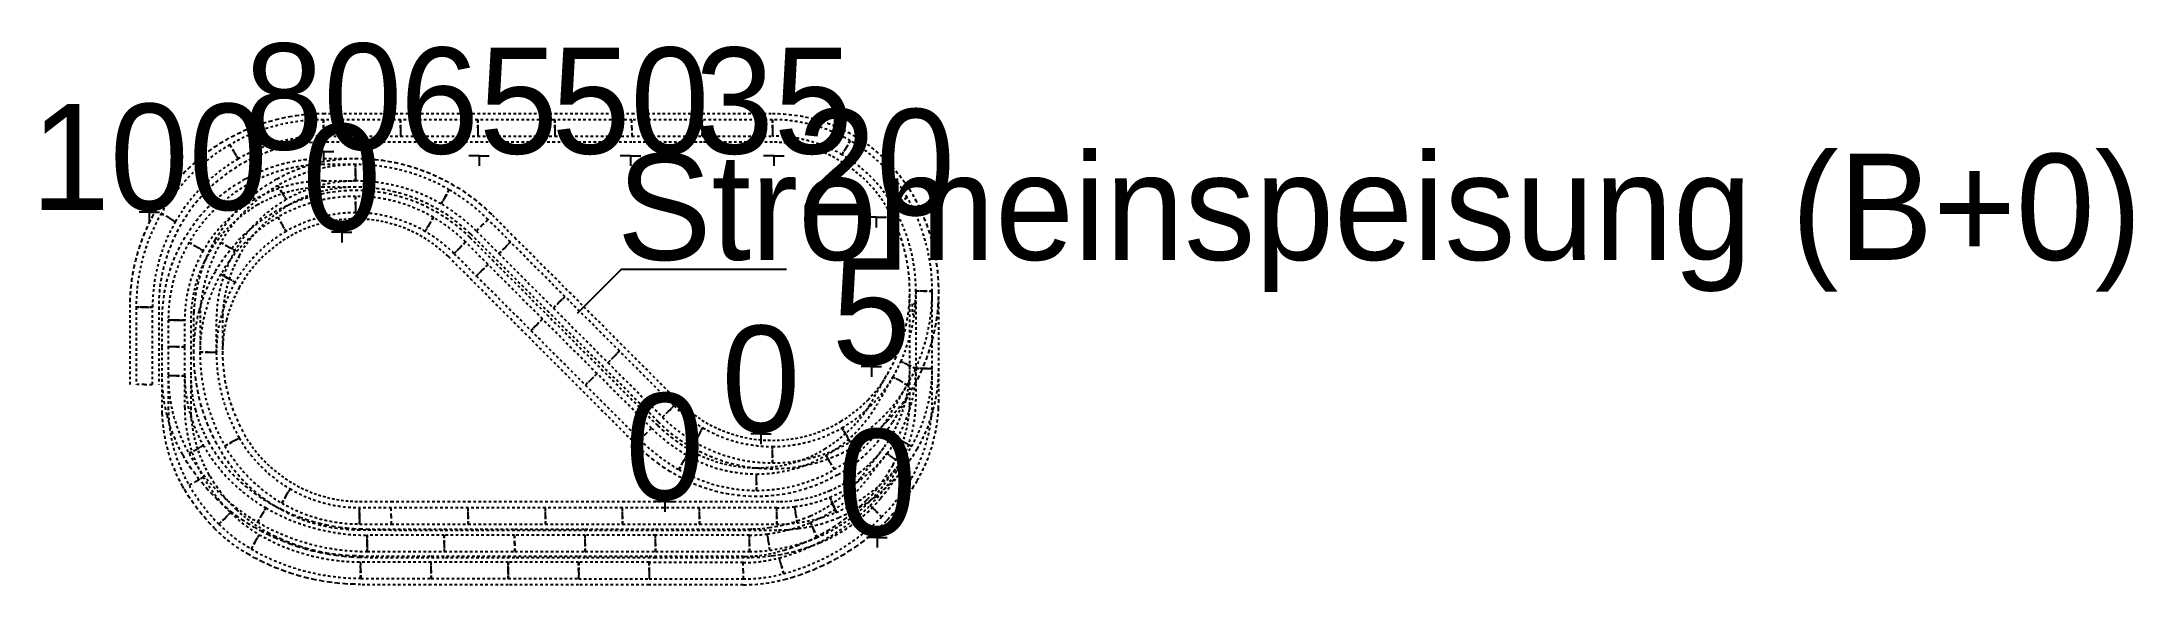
# Model space of a CAD drawing. Extents: x -2618 to 2491, y -173 to 1153.
import ezdxf
from ezdxf.enums import TextEntityAlignment as Align

# ---------------------------------------------------------------- set-up
doc = ezdxf.new("R2010")
doc.units = 0
doc.header["$LTSCALE"] = 25
doc.linetypes.add('DOT', pattern=[0.5, 0.25, -0.25])

msp = doc.modelspace()

# ---------------------------------------------------------------- texts
at = {"layer": '8', "color": 230, "linetype": 'CONTINUOUS'}
for s, p in [('80', (-1930, 890)), ('65', (-1550, 880)), ('50', (-1180, 880)), ('35', (-830, 880)), ('100', (-2355.33, 742.67)), ('20', (-580, 730)), ('0', (-1885.33, 693.33)), ('5', (-591.56, 365.78)), ('0', (-861.33, 201.33)), ('0', (-1096.44, 36.44)), ('0', (-577.78, -51.11))]:
    msp.add_text(s, height=259, dxfattribs=at).set_placement(p, align=Align.CENTER)
msp.add_text('Stromeinspeisung (B+0)', height=259, dxfattribs=at).set_placement((-1213, 620.89))

# ---------------------------------------------------------------- linework, layer by layer
at = {"layer": '8', "color": 16, "linetype": 'DOT'}
for p, q in [((-2028.14, 967.71), (-2011.95, 970.86)), ((-2011.95, 970.86), (-1995.66, 973.44)), ((-1995.66, 973.44), (-1979.29, 975.45)), ((-1979.29, 975.45), (-1962.86, 976.89)), ((-1962.86, 976.89), (-1946.39, 977.75)), ((-1946.39, 977.75), (-1929.9, 978.04)), ((-1929.9, 978.04), (-1929.9, 978.03)), ((-1929.9, 978.03), (-1741.56, 978.03)), ((-1741.56, 978.03), (-1553.22, 978.03)), ((-1553.22, 978.03), (-1364.88, 978.03)), ((-1364.88, 978.03), (-1176.54, 978.03)), ((-1176.54, 978.03), (-1004.88, 978.03)), ((-1004.88, 978.03), (-833.22, 978.03)), ((-833.22, 978.03), (-819.43, 977.79)), ((-819.43, 977.79), (-805.66, 977.07)), ((-805.66, 977.07), (-791.93, 975.87)), ((-791.93, 975.87), (-778.24, 974.19)), ((-778.24, 974.19), (-764.63, 972.03)), ((-764.63, 972.03), (-751.09, 969.4)), ((-2166.15, 914.73), (-2151.72, 922.73)), ((-2151.72, 922.73), (-2137.03, 930.21)), ((-2137.03, 930.21), (-2122.08, 937.18)), ((-2122.08, 937.18), (-2106.9, 943.63)), ((-2106.9, 943.63), (-2091.5, 949.54)), ((-2091.5, 949.54), (-2075.91, 954.91)), ((-2075.91, 954.91), (-2060.14, 959.73)), ((-2060.14, 959.73), (-2044.21, 964)), ((-2044.21, 964), (-2028.14, 967.71)), ((-751.09, 969.4), (-737.66, 966.3)), ((-737.66, 966.3), (-724.34, 962.73)), ((-724.34, 962.73), (-711.16, 958.7)), ((-711.16, 958.7), (-698.12, 954.21)), ((-698.12, 954.21), (-685.25, 949.27)), ((-685.25, 949.27), (-672.56, 943.89)), ((-672.56, 943.89), (-660.06, 938.06)), ((-660.06, 938.06), (-647.78, 931.8)), ((-647.78, 931.8), (-635.72, 925.12)), ((-635.72, 925.12), (-635.72, 925.11)), ((-635.72, 925.11), (-623.9, 918.01)), ((-2233.61, 867.49), (-2220.8, 877.87)), ((-2220.8, 877.87), (-2207.63, 887.8)), ((-2207.63, 887.8), (-2194.12, 897.26)), ((-2194.12, 897.26), (-2180.29, 906.24)), ((-2180.29, 906.24), (-2166.15, 914.73)), ((-2166.15, 914.73), (-2166.15, 914.73)), ((-2093.61, 873.24), (-2106.34, 867.3)), ((-2080.68, 878.73), (-2093.61, 873.24)), ((-2067.56, 883.76), (-2080.68, 878.73)), ((-2054.28, 888.34), (-2067.56, 883.76)), ((-2040.84, 892.44), (-2054.28, 888.34)), ((-2027.27, 896.08), (-2040.84, 892.44)), ((-2013.58, 899.24), (-2027.27, 896.08)), ((-1999.79, 901.92), (-2013.58, 899.24)), ((-1985.91, 904.12), (-1999.79, 901.92)), ((-1971.97, 905.83), (-1985.91, 904.12)), ((-1957.97, 907.06), (-1971.97, 905.83)), ((-1943.94, 907.79), (-1957.97, 907.06)), ((-1929.9, 908.04), (-1943.94, 907.79)), ((-1942.73, 868.2), (-1928.95, 868.44)), ((-1929.9, 908.03), (-1929.9, 908.04)), ((-1741.56, 908.03), (-1929.9, 908.03)), ((-1928.95, 868.44), (-1851.46, 868.44)), ((-1865.24, 868.2), (-1851.46, 868.44)), ((-1851.46, 868.44), (-1834.97, 868.15)), ((-1553.22, 908.03), (-1741.56, 908.03)), ((-1364.88, 908.03), (-1553.22, 908.03)), ((-1176.54, 908.03), (-1364.88, 908.03)), ((-1004.88, 908.03), (-1176.54, 908.03)), ((-833.22, 908.03), (-1004.88, 908.03)), ((-821.87, 907.84), (-833.22, 908.03)), ((-810.55, 907.24), (-821.87, 907.84)), ((-799.25, 906.25), (-810.55, 907.24)), ((-787.99, 904.87), (-799.24, 906.25)), ((-776.78, 903.1), (-787.99, 904.87)), ((-765.65, 900.93), (-776.78, 903.1)), ((-754.59, 898.38), (-765.65, 900.93)), ((-743.63, 895.45), (-754.59, 898.38)), ((-732.79, 892.13), (-743.63, 895.45)), ((-722.06, 888.44), (-732.79, 892.13)), ((-711.47, 884.37), (-722.06, 888.44)), ((-701.03, 879.94), (-711.47, 884.37)), ((-690.75, 875.14), (-701.03, 879.94)), ((-680.64, 869.99), (-690.75, 875.14)), ((-670.72, 864.49), (-680.64, 869.99)), ((-623.9, 918.01), (-612.34, 910.5)), ((-612.34, 910.5), (-601.04, 902.6)), ((-601.04, 902.6), (-590.03, 894.3)), ((-590.03, 894.3), (-579.32, 885.62)), ((-579.32, 885.62), (-568.91, 876.58)), ((-568.91, 876.58), (-558.83, 867.17)), ((-2291.85, 809.25), (-2281.03, 821.7)), ((-2281.03, 821.7), (-2269.79, 833.76)), ((-2269.79, 833.76), (-2258.12, 845.42)), ((-2258.12, 845.42), (-2246.06, 856.67)), ((-2246.06, 856.67), (-2233.61, 867.49)), ((-2177.7, 822.71), (-2188.62, 813.87)), ((-2166.48, 831.17), (-2177.7, 822.71)), ((-2154.97, 839.22), (-2166.48, 831.17)), ((-2143.19, 846.88), (-2154.97, 839.22)), ((-2131.15, 854.11), (-2143.19, 846.88)), ((-2118.86, 860.92), (-2131.15, 854.11)), ((-2131.15, 854.11), (-2131.15, 854.11)), ((-2126.45, 815.52), (-2120.45, 818.92)), ((-2120.45, 818.92), (-2108.27, 825.39)), ((-2106.34, 867.3), (-2118.86, 860.92)), ((-2108.27, 825.39), (-2095.88, 831.43)), ((-2095.88, 831.43), (-2083.29, 837.04)), ((-2083.29, 837.04), (-2070.5, 842.21)), ((-2070.5, 842.21), (-2057.55, 846.92)), ((-2057.55, 846.92), (-2044.43, 851.18)), ((-2048.96, 815.52), (-2042.96, 818.92)), ((-2044.43, 851.18), (-2031.18, 854.98)), ((-2042.96, 818.92), (-2030.78, 825.39)), ((-2031.18, 854.98), (-2017.8, 858.32)), ((-2030.78, 825.39), (-2018.39, 831.43)), ((-2018.39, 831.43), (-2005.8, 837.04)), ((-2017.8, 858.32), (-2004.32, 861.18)), ((-2005.8, 837.04), (-1993.01, 842.21)), ((-2004.32, 861.18), (-1990.74, 863.58)), ((-1993.01, 842.21), (-1980.06, 846.92)), ((-1990.74, 863.58), (-1977.09, 865.5)), ((-1980.06, 846.92), (-1966.94, 851.18)), ((-1977.09, 865.5), (-1963.37, 866.94)), ((-1966.94, 851.18), (-1953.69, 854.98)), ((-1963.37, 866.94), (-1949.62, 867.9)), ((-1953.69, 854.98), (-1947.02, 856.71)), ((-1949.62, 867.9), (-1942.73, 868.2)), ((-1947.02, 856.71), (-1933.58, 859.81)), ((-1933.58, 859.81), (-1920.05, 862.44)), ((-1920.05, 862.44), (-1906.43, 864.6)), ((-1906.43, 864.6), (-1892.75, 866.28)), ((-1892.75, 866.28), (-1879.01, 867.48)), ((-1879.01, 867.48), (-1865.24, 868.2)), ((-1834.97, 868.15), (-1818.5, 867.29)), ((-1818.5, 867.29), (-1802.07, 865.85)), ((-1802.07, 865.85), (-1785.7, 863.84)), ((-1785.7, 863.84), (-1769.41, 861.26)), ((-1769.41, 861.26), (-1753.22, 858.12)), ((-1753.22, 858.12), (-1737.15, 854.41)), ((-1737.15, 854.41), (-1721.22, 850.14)), ((-1721.22, 850.14), (-1705.45, 845.32)), ((-1705.45, 845.32), (-1689.85, 839.95)), ((-1689.85, 839.95), (-1674.46, 834.04)), ((-1674.46, 834.04), (-1659.27, 827.59)), ((-1659.27, 827.59), (-1644.33, 820.62)), ((-1644.33, 820.62), (-1629.63, 813.14)), ((-670.72, 864.49), (-670.72, 864.49)), ((-660.99, 858.65), (-670.72, 864.49)), ((-651.48, 852.47), (-660.99, 858.65)), ((-642.19, 845.96), (-651.48, 852.47)), ((-633.13, 839.14), (-642.19, 845.96)), ((-624.31, 832), (-633.13, 839.14)), ((-615.75, 824.56), (-624.31, 832)), ((-607.45, 816.82), (-615.75, 824.56)), ((-558.83, 867.17), (-549.08, 857.43)), ((-549.08, 857.43), (-539.67, 847.34)), ((-539.67, 847.34), (-530.63, 836.94)), ((-530.63, 836.94), (-521.95, 826.22)), ((-521.95, 826.22), (-513.65, 815.21)), ((-2330.6, 755.92), (-2321.62, 769.75)), ((-2321.62, 769.75), (-2312.16, 783.26)), ((-2312.16, 783.26), (-2302.23, 796.43)), ((-2302.23, 796.43), (-2291.85, 809.25)), ((-2229.01, 774.86), (-2238.23, 764.26)), ((-2219.43, 785.13), (-2229.01, 774.86)), ((-2209.5, 795.07), (-2219.43, 785.13)), ((-2199.22, 804.65), (-2209.5, 795.07)), ((-2203.34, 757.58), (-2193.25, 766.98)), ((-2188.62, 813.87), (-2199.22, 804.65)), ((-2193.25, 766.98), (-2182.85, 776.03)), ((-2182.85, 776.03), (-2172.13, 784.71)), ((-2172.13, 784.71), (-2161.12, 793)), ((-2161.12, 793), (-2149.83, 800.91)), ((-2149.83, 800.91), (-2138.27, 808.42)), ((-2138.27, 808.42), (-2126.45, 815.52)), ((-2126.45, 815.52), (-2126.45, 815.52)), ((-2125.85, 757.58), (-2115.76, 766.98)), ((-2115.76, 766.98), (-2105.36, 776.03)), ((-2105.36, 776.03), (-2094.65, 784.71)), ((-2094.64, 784.71), (-2083.63, 793)), ((-2083.63, 793), (-2072.34, 800.91)), ((-2066.3, 767.99), (-2076.5, 763.02)), ((-2072.34, 800.91), (-2060.78, 808.42)), ((-2055.94, 772.61), (-2066.3, 767.99)), ((-2060.78, 808.42), (-2048.96, 815.52)), ((-2045.42, 776.86), (-2055.94, 772.61)), ((-2048.96, 815.52), (-2048.96, 815.52)), ((-2034.76, 780.74), (-2045.42, 776.86)), ((-2023.97, 784.24), (-2034.76, 780.74)), ((-2013.06, 787.37), (-2023.97, 784.24)), ((-2002.06, 790.11), (-2013.06, 787.37)), ((-1990.96, 792.47), (-2002.06, 790.11)), ((-1999.43, 762.19), (-1986.56, 767.13)), ((-1988.81, 767.99), (-1999.01, 763.02)), ((-1979.79, 794.44), (-1990.96, 792.47)), ((-1978.45, 772.61), (-1988.81, 767.99)), ((-1986.56, 767.13), (-1973.52, 771.62)), ((-1968.56, 796.02), (-1979.79, 794.44)), ((-1967.93, 776.85), (-1978.45, 772.61)), ((-1973.52, 771.62), (-1960.33, 775.65)), ((-1957.27, 797.2), (-1968.56, 796.02)), ((-1957.27, 780.73), (-1967.93, 776.85)), ((-1960.33, 775.65), (-1947.02, 779.22)), ((-1945.96, 798), (-1957.27, 797.2)), ((-1946.48, 784.24), (-1957.27, 780.73)), ((-1947.02, 779.22), (-1933.58, 782.32)), ((-1935.57, 787.37), (-1946.48, 784.24)), ((-1940.29, 798.24), (-1945.96, 798)), ((-1928.95, 798.44), (-1940.29, 798.24)), ((-1930.08, 788.79), (-1935.57, 787.37)), ((-1933.58, 782.32), (-1920.05, 784.95)), ((-1919.03, 791.34), (-1930.08, 788.79)), ((-1851.46, 798.44), (-1928.95, 798.44)), ((-1920.05, 784.95), (-1906.43, 787.11)), ((-1907.89, 793.5), (-1919.03, 791.34)), ((-1896.69, 795.28), (-1907.89, 793.5)), ((-1906.43, 787.11), (-1892.75, 788.79)), ((-1885.43, 796.66), (-1896.69, 795.28)), ((-1892.75, 788.79), (-1879.01, 789.99)), ((-1874.13, 797.65), (-1885.43, 796.66)), ((-1879.01, 789.99), (-1865.24, 790.71)), ((-1862.8, 798.24), (-1874.13, 797.65)), ((-1865.24, 790.71), (-1851.46, 790.95)), ((-1851.46, 798.44), (-1862.8, 798.24)), ((-1837.41, 798.2), (-1851.46, 798.44)), ((-1851.46, 790.95), (-1851.46, 790.95)), ((-1851.46, 790.95), (-1837.67, 790.71)), ((-1837.67, 790.71), (-1823.9, 789.99)), ((-1823.38, 797.46), (-1837.41, 798.2)), ((-1823.9, 789.99), (-1810.17, 788.79)), ((-1809.38, 796.24), (-1823.38, 797.46)), ((-1810.17, 788.79), (-1796.48, 787.11)), ((-1795.44, 794.52), (-1809.38, 796.24)), ((-1796.48, 787.11), (-1782.87, 784.95)), ((-1781.56, 792.33), (-1795.44, 794.52)), ((-1782.87, 784.95), (-1769.33, 782.32)), ((-1767.77, 789.65), (-1781.56, 792.33)), ((-1769.33, 782.32), (-1755.9, 779.22)), ((-1754.08, 786.49), (-1767.77, 789.65)), ((-1755.9, 779.22), (-1742.58, 775.65)), ((-1740.51, 782.85), (-1754.08, 786.49)), ((-1742.58, 775.65), (-1729.4, 771.62)), ((-1727.08, 778.74), (-1740.51, 782.85)), ((-1729.4, 771.62), (-1716.36, 767.13)), ((-1713.79, 774.17), (-1727.08, 778.74)), ((-1716.36, 767.13), (-1703.49, 762.19)), ((-1700.68, 769.13), (-1713.79, 774.17)), ((-1687.74, 763.64), (-1700.68, 769.13)), ((-1629.63, 813.14), (-1615.21, 805.14)), ((-1615.21, 805.14), (-1601.07, 796.64)), ((-1615.21, 805.14), (-1615.21, 805.14)), ((-1601.07, 796.64), (-1587.24, 787.66)), ((-1587.24, 787.66), (-1573.73, 778.2)), ((-1573.73, 778.2), (-1560.56, 768.28)), ((-1560.56, 768.28), (-1547.74, 757.9)), ((-599.43, 808.8), (-607.45, 816.82)), ((-591.69, 800.5), (-599.43, 808.8)), ((-584.25, 791.94), (-591.69, 800.5)), ((-577.11, 783.12), (-584.25, 791.94)), ((-570.29, 774.06), (-577.11, 783.12)), ((-563.78, 764.77), (-570.29, 774.06)), ((-513.65, 815.21), (-505.75, 803.92)), ((-505.75, 803.92), (-498.24, 792.35)), ((-498.24, 792.35), (-491.14, 780.54)), ((-491.14, 780.54), (-491.14, 780.53)), ((-491.14, 780.53), (-483.14, 766.11)), ((-2354.58, 712.66), (-2347.09, 727.36)), ((-2347.09, 727.36), (-2339.1, 741.78)), ((-2339.1, 741.78), (-2339.09, 741.78)), ((-2339.09, 741.78), (-2330.6, 755.92)), ((-2271.24, 718.83), (-2278.47, 706.78)), ((-2263.58, 730.61), (-2271.24, 718.83)), ((-2255.53, 742.12), (-2263.58, 730.61)), ((-2247.07, 753.34), (-2255.53, 742.12)), ((-2248.51, 705.62), (-2240.21, 716.63)), ((-2238.23, 764.26), (-2247.07, 753.34)), ((-2240.21, 716.63), (-2231.54, 727.34)), ((-2231.54, 727.34), (-2222.49, 737.75)), ((-2222.49, 737.75), (-2213.09, 747.83)), ((-2213.09, 747.83), (-2203.34, 757.58)), ((-2171.02, 705.62), (-2162.72, 716.63)), ((-2162.72, 716.63), (-2154.05, 727.34)), ((-2154.05, 727.34), (-2145, 737.75)), ((-2137.85, 722.41), (-2146.41, 714.96)), ((-2145, 737.75), (-2135.6, 747.83)), ((-2129.04, 729.55), (-2137.85, 722.41)), ((-2135.6, 747.83), (-2125.85, 757.58)), ((-2119.98, 736.37), (-2129.04, 729.55)), ((-2110.68, 742.88), (-2119.98, 736.37)), ((-2101.17, 749.06), (-2110.69, 742.88)), ((-2091.45, 754.9), (-2101.17, 749.06)), ((-2094.64, 707.22), (-2083.63, 715.51)), ((-2086.51, 757.69), (-2091.45, 754.9)), ((-2091.45, 754.9), (-2091.45, 754.9)), ((-2076.5, 763.02), (-2086.51, 757.69)), ((-2083.63, 715.51), (-2072.34, 723.42)), ((-2072.34, 723.42), (-2060.78, 730.93)), ((-2060.36, 722.41), (-2068.93, 714.96)), ((-2060.78, 730.93), (-2048.96, 738.03)), ((-2051.55, 729.55), (-2060.36, 722.41)), ((-2042.49, 736.37), (-2051.55, 729.55)), ((-2048.96, 738.03), (-2036.9, 744.72)), ((-2048.96, 738.03), (-2048.96, 738.03)), ((-2033.2, 742.88), (-2042.49, 736.37)), ((-2036.9, 744.72), (-2024.61, 750.98)), ((-2023.68, 749.06), (-2033.2, 742.88)), ((-2024.61, 750.98), (-2012.12, 756.8)), ((-2013.96, 754.9), (-2023.68, 749.06)), ((-2009.02, 757.69), (-2013.96, 754.9)), ((-2013.96, 754.9), (-2013.96, 754.9)), ((-2012.12, 756.8), (-1999.43, 762.19)), ((-1999.01, 763.02), (-2009.02, 757.69)), ((-1907.89, 716.01), (-1919.03, 713.85)), ((-1896.69, 717.79), (-1907.89, 716.01)), ((-1885.43, 719.17), (-1896.69, 717.79)), ((-1874.13, 720.16), (-1885.43, 719.17)), ((-1862.8, 720.76), (-1874.13, 720.16)), ((-1851.46, 720.95), (-1862.8, 720.76)), ((-1851.46, 720.95), (-1851.46, 720.95)), ((-1840.11, 720.75), (-1851.46, 720.95)), ((-1828.79, 720.16), (-1840.11, 720.75)), ((-1817.49, 719.17), (-1828.79, 720.16)), ((-1806.23, 717.79), (-1817.49, 719.17)), ((-1795.02, 716.01), (-1806.23, 717.79)), ((-1783.89, 713.85), (-1795.02, 716.01)), ((-1703.49, 762.19), (-1690.8, 756.8)), ((-1690.8, 756.8), (-1678.3, 750.98)), ((-1675.01, 757.71), (-1687.74, 763.64)), ((-1678.3, 750.98), (-1666.02, 744.72)), ((-1662.49, 751.33), (-1675.01, 757.71)), ((-1666.02, 744.72), (-1653.96, 738.03)), ((-1650.21, 744.52), (-1662.49, 751.33)), ((-1653.96, 738.03), (-1653.96, 738.03)), ((-1653.96, 738.03), (-1642.14, 730.93)), ((-1638.17, 737.28), (-1650.21, 744.52)), ((-1650.21, 744.52), (-1650.21, 744.52)), ((-1642.14, 730.93), (-1630.58, 723.42)), ((-1626.38, 729.63), (-1638.17, 737.28)), ((-1630.58, 723.42), (-1619.28, 715.51)), ((-1614.87, 721.57), (-1626.38, 729.63)), ((-1619.28, 715.51), (-1608.27, 707.22)), ((-1603.65, 713.12), (-1614.87, 721.57)), ((-1547.74, 757.9), (-1535.29, 747.08)), ((-1535.29, 747.08), (-1523.23, 735.83)), ((-1523.23, 735.83), (-1517.35, 730.05)), ((-1517.35, 730.05), (-1462.56, 675.25)), ((-557.6, 755.26), (-563.78, 764.77)), ((-551.76, 745.54), (-557.6, 755.26)), ((-551.76, 745.53), (-551.76, 745.53)), ((-544.95, 733.25), (-551.76, 745.53)), ((-538.57, 720.73), (-544.95, 733.25)), ((-532.63, 708), (-538.57, 720.73)), ((-483.14, 766.11), (-475.65, 751.41)), ((-475.65, 751.41), (-468.68, 736.47)), ((-468.68, 736.47), (-462.24, 721.29)), ((-462.24, 721.29), (-456.33, 705.89)), ((-2379.27, 651.54), (-2373.9, 667.14)), ((-2373.9, 667.14), (-2367.99, 682.54)), ((-2367.99, 682.54), (-2361.55, 697.72)), ((-2361.55, 697.72), (-2354.58, 712.66)), ((-2297.6, 669.25), (-2303.09, 656.31)), ((-2291.66, 681.98), (-2297.6, 669.25)), ((-2285.28, 694.5), (-2291.66, 681.98)), ((-2278.47, 706.79), (-2285.28, 694.5)), ((-2278.47, 706.78), (-2278.47, 706.79)), ((-2277.71, 658.88), (-2271.03, 670.94)), ((-2271.03, 670.94), (-2263.93, 682.76)), ((-2271.03, 670.94), (-2271.03, 670.94)), ((-2263.93, 682.76), (-2256.42, 694.32)), ((-2256.42, 694.32), (-2248.51, 705.62)), ((-2203.41, 652.77), (-2196.93, 664.94)), ((-2191.88, 664.47), (-2198.38, 655.18)), ((-2196.93, 664.94), (-2193.54, 670.94)), ((-2193.54, 670.94), (-2186.44, 682.76)), ((-2185.05, 673.53), (-2191.88, 664.47)), ((-2186.44, 682.76), (-2178.93, 694.32)), ((-2177.91, 682.35), (-2185.05, 673.53)), ((-2178.93, 694.32), (-2171.02, 705.62)), ((-2170.47, 690.91), (-2177.91, 682.35)), ((-2162.73, 699.21), (-2170.47, 690.91)), ((-2154.71, 707.23), (-2162.73, 699.21)), ((-2146.41, 714.96), (-2154.71, 707.23)), ((-2145, 660.26), (-2135.6, 670.34)), ((-2135.6, 670.34), (-2125.85, 680.09)), ((-2125.85, 680.09), (-2115.76, 689.49)), ((-2114.39, 664.47), (-2120.89, 655.18)), ((-2115.76, 689.49), (-2105.36, 698.54)), ((-2107.56, 673.53), (-2114.39, 664.47)), ((-2100.42, 682.35), (-2107.56, 673.53)), ((-2105.36, 698.54), (-2094.64, 707.22)), ((-2092.98, 690.91), (-2100.42, 682.35)), ((-2085.24, 699.21), (-2092.98, 690.91)), ((-2077.22, 707.23), (-2085.24, 699.21)), ((-2068.93, 714.96), (-2077.22, 707.23)), ((-2033.19, 665.39), (-2042.49, 658.88)), ((-2023.68, 671.57), (-2033.19, 665.39)), ((-2013.96, 677.41), (-2023.68, 671.57)), ((-2004.04, 682.91), (-2013.96, 677.41)), ((-2013.96, 677.41), (-2013.96, 677.41)), ((-1993.93, 688.06), (-2004.04, 682.91)), ((-1983.65, 692.85), (-1993.93, 688.06)), ((-1973.2, 697.29), (-1983.65, 692.85)), ((-1962.61, 701.35), (-1973.2, 697.29)), ((-1951.89, 705.05), (-1962.61, 701.35)), ((-1941.04, 708.36), (-1951.89, 705.05)), ((-1930.08, 711.3), (-1941.04, 708.36)), ((-1919.03, 713.85), (-1930.08, 711.3)), ((-1772.83, 711.3), (-1783.89, 713.85)), ((-1761.87, 708.36), (-1772.83, 711.3)), ((-1751.03, 705.05), (-1761.87, 708.36)), ((-1740.3, 701.35), (-1751.03, 705.04)), ((-1729.71, 697.29), (-1740.3, 701.35)), ((-1719.27, 692.85), (-1729.71, 697.29)), ((-1708.99, 688.06), (-1719.27, 692.85)), ((-1698.88, 682.91), (-1708.99, 688.06)), ((-1688.96, 677.41), (-1698.88, 682.91)), ((-1688.96, 677.41), (-1688.96, 677.41)), ((-1679.23, 671.57), (-1688.96, 677.41)), ((-1669.72, 665.39), (-1679.23, 671.57)), ((-1660.43, 658.88), (-1669.72, 665.39)), ((-1608.27, 707.22), (-1597.56, 698.54)), ((-1592.74, 704.27), (-1603.65, 713.12)), ((-1597.56, 698.54), (-1587.15, 689.49)), ((-1582.13, 695.06), (-1592.74, 704.27)), ((-1587.15, 689.49), (-1577.07, 680.09)), ((-1571.86, 685.48), (-1582.13, 695.06)), ((-1577.07, 680.09), (-1572.15, 675.26)), ((-1572.15, 675.26), (-1517.36, 620.46)), ((-1566.85, 680.55), (-1571.86, 685.48)), ((-1512.05, 625.76), (-1566.85, 680.55)), ((-1462.56, 675.25), (-1329.38, 542.08)), ((-527.14, 695.06), (-532.63, 708)), ((-522.11, 681.95), (-527.14, 695.06)), ((-517.53, 668.66), (-522.11, 681.95)), ((-513.43, 655.23), (-517.53, 668.66)), ((-456.33, 705.89), (-450.96, 690.29)), ((-450.96, 690.29), (-446.14, 674.52)), ((-446.14, 674.52), (-441.87, 658.59)), ((-2392.07, 603.77), (-2388.36, 619.84)), ((-2388.36, 619.84), (-2384.09, 635.77)), ((-2384.09, 635.77), (-2379.27, 651.54)), ((-2316.81, 616.48), (-2320.44, 602.91)), ((-2312.7, 629.91), (-2316.81, 616.48)), ((-2308.12, 643.2), (-2312.7, 629.91)), ((-2303.09, 656.31), (-2308.12, 643.2)), ((-2300.13, 608.54), (-2295.19, 621.41)), ((-2295.19, 621.41), (-2289.8, 634.1)), ((-2289.8, 634.1), (-2283.97, 646.6)), ((-2283.97, 646.6), (-2277.71, 658.88)), ((-2221.06, 615.91), (-2225.85, 605.63)), ((-2224.94, 602.04), (-2220.22, 615)), ((-2215.91, 626.02), (-2221.06, 615.91)), ((-2220.22, 615), (-2215.06, 627.78)), ((-2210.41, 635.94), (-2215.91, 626.02)), ((-2215.06, 627.78), (-2209.45, 640.38)), ((-2204.56, 645.67), (-2210.41, 635.94)), ((-2210.41, 635.94), (-2210.41, 635.94)), ((-2209.45, 640.38), (-2203.41, 652.77)), ((-2198.38, 655.18), (-2204.56, 645.67)), ((-2186.44, 605.27), (-2178.93, 616.83)), ((-2178.93, 616.83), (-2171.02, 628.13)), ((-2171.02, 628.13), (-2162.72, 639.14)), ((-2162.72, 639.14), (-2154.04, 649.85)), ((-2154.04, 649.85), (-2145, 660.26)), ((-2141.04, 620.99), (-2146.01, 610.79)), ((-2135.71, 631.01), (-2141.04, 620.99)), ((-2132.92, 635.94), (-2135.71, 631.01)), ((-2127.07, 645.67), (-2132.92, 635.94)), ((-2120.89, 655.18), (-2127.07, 645.67)), ((-2092.98, 613.42), (-2100.42, 604.86)), ((-2085.24, 621.72), (-2092.98, 613.42)), ((-2077.22, 629.74), (-2085.24, 621.72)), ((-2068.92, 637.47), (-2077.22, 629.74)), ((-2060.36, 644.92), (-2068.92, 637.47)), ((-2051.55, 652.06), (-2060.36, 644.92)), ((-2042.49, 658.88), (-2051.55, 652.06)), ((-1651.37, 652.05), (-1660.43, 658.88)), ((-1642.55, 644.92), (-1651.37, 652.05)), ((-1633.99, 637.47), (-1642.55, 644.92)), ((-1625.69, 629.74), (-1633.99, 637.47)), ((-1621.65, 625.76), (-1625.69, 629.74)), ((-1566.85, 570.97), (-1621.65, 625.76)), ((-1517.36, 620.46), (-1384.18, 487.29)), ((-1378.88, 492.58), (-1512.05, 625.76)), ((-509.79, 641.66), (-513.43, 655.23)), ((-506.63, 627.97), (-509.79, 641.66)), ((-503.95, 614.18), (-506.63, 627.97)), ((-501.75, 600.3), (-503.95, 614.18)), ((-441.87, 658.59), (-438.16, 642.52)), ((-438.16, 642.52), (-435.01, 626.33)), ((-435.01, 626.33), (-432.43, 610.04)), ((-2399.81, 554.92), (-2397.8, 571.29)), ((-2397.8, 571.29), (-2395.22, 587.58)), ((-2395.22, 587.58), (-2392.07, 603.77)), ((-2326.28, 575.43), (-2328.48, 561.55)), ((-2323.6, 589.22), (-2326.28, 575.43)), ((-2320.44, 602.91), (-2323.6, 589.22)), ((-2315.32, 555.57), (-2312.22, 569)), ((-2312.22, 569), (-2308.65, 582.32)), ((-2308.65, 582.32), (-2304.62, 595.5)), ((-2304.62, 595.5), (-2300.13, 608.54)), ((-2241.36, 563.02), (-2244.29, 552.07)), ((-2238.04, 573.87), (-2241.36, 563.02)), ((-2239.2, 548.81), (-2236.33, 562.3)), ((-2234.35, 584.6), (-2238.04, 573.87)), ((-2236.33, 562.3), (-2233, 575.67)), ((-2230.28, 595.19), (-2234.35, 584.6)), ((-2233, 575.67), (-2229.2, 588.93)), ((-2225.85, 605.63), (-2230.28, 595.19)), ((-2229.2, 588.93), (-2224.94, 602.04)), ((-2215.06, 550.29), (-2209.45, 562.89)), ((-2209.45, 562.89), (-2203.41, 575.28)), ((-2203.41, 575.28), (-2196.93, 587.45)), ((-2196.93, 587.45), (-2193.54, 593.45)), ((-2193.54, 593.45), (-2186.44, 605.27)), ((-2162.26, 568.46), (-2165.38, 557.56)), ((-2158.75, 579.25), (-2162.26, 568.46)), ((-2154.87, 589.91), (-2158.75, 579.25)), ((-2150.62, 600.43), (-2154.87, 589.91)), ((-2146.01, 610.79), (-2150.62, 600.43)), ((-2127.07, 568.18), (-2132.92, 558.45)), ((-2120.89, 577.69), (-2127.07, 568.18)), ((-2114.39, 586.98), (-2120.89, 577.69)), ((-2107.56, 596.04), (-2114.39, 586.98)), ((-2100.42, 604.86), (-2107.56, 596.04)), ((-1433.68, 437.79), (-1566.85, 570.97)), ((-500.04, 586.36), (-501.75, 600.3)), ((-498.81, 572.36), (-500.04, 586.36)), ((-498.08, 558.33), (-498.81, 572.36)), ((-432.43, 610.04), (-430.42, 593.67)), ((-430.42, 593.67), (-428.98, 577.25)), ((-428.98, 577.25), (-428.12, 560.78)), ((-2402.4, 505.53), (-2402.11, 522.02)), ((-2402.11, 522.02), (-2401.25, 538.49)), ((-2401.25, 538.49), (-2399.81, 554.92)), ((-2332.15, 519.58), (-2332.4, 505.53)), ((-2331.42, 533.61), (-2332.15, 519.58)), ((-2330.19, 547.61), (-2331.42, 533.61)), ((-2328.48, 561.55), (-2330.19, 547.61)), ((-2322.99, 501), (-2321.78, 514.73)), ((-2321.78, 514.73), (-2320.1, 528.41)), ((-2320.1, 528.41), (-2317.95, 542.03)), ((-2317.95, 542.03), (-2315.32, 555.57)), ((-2250.78, 518.67), (-2252.17, 507.41)), ((-2249.01, 529.88), (-2250.78, 518.67)), ((-2246.85, 541.01), (-2249.01, 529.88)), ((-2244.29, 552.07), (-2246.85, 541.01)), ((-2244.95, 507.87), (-2243.51, 521.58)), ((-2243.51, 521.58), (-2241.59, 535.23)), ((-2241.59, 535.23), (-2239.2, 548.81)), ((-2233, 498.18), (-2229.2, 511.44)), ((-2229.2, 511.44), (-2224.94, 524.55)), ((-2224.94, 524.55), (-2220.22, 537.51)), ((-2220.22, 537.51), (-2215.06, 550.29)), ((-2174.04, 513.05), (-2175.22, 501.77)), ((-2172.46, 524.28), (-2174.03, 513.05)), ((-2170.49, 535.45), (-2172.46, 524.28)), ((-2168.13, 546.55), (-2170.49, 535.45)), ((-2165.38, 557.56), (-2168.13, 546.55)), ((-2154.87, 512.42), (-2158.75, 501.76)), ((-2150.62, 522.94), (-2154.87, 512.42)), ((-2146.01, 533.3), (-2150.62, 522.94)), ((-2141.03, 543.5), (-2146.01, 533.3)), ((-2135.71, 553.51), (-2141.03, 543.5)), ((-2132.92, 558.45), (-2135.71, 553.51)), ((-1329.38, 542.08), (-1196.2, 408.9)), ((-500.04, 502.21), (-498.81, 516.21)), ((-498.81, 516.21), (-498.08, 530.24)), ((-497.83, 544.28), (-498.08, 558.33)), ((-498.08, 530.24), (-497.83, 544.28)), ((-497.83, 544.28), (-497.83, 544.28)), ((-497.83, 444.28), (-497.83, 544.28)), ((-428.98, 511.32), (-430.42, 494.89)), ((-428.12, 527.79), (-428.98, 511.32)), ((-428.12, 560.78), (-427.83, 544.29)), ((-427.83, 544.28), (-428.12, 527.79)), ((-427.83, 544.29), (-427.83, 544.28)), ((-427.83, 544.28), (-427.83, 444.28)), ((-2402.4, 317.19), (-2402.4, 505.53)), ((-2332.4, 505.53), (-2332.4, 317.19)), ((-2323.95, 473.44), (-2323.71, 487.23)), ((-2323.95, 409.14), (-2323.95, 473.44)), ((-2323.71, 487.23), (-2322.99, 501)), ((-2253.75, 484.78), (-2253.95, 473.44)), ((-2253.95, 473.44), (-2253.95, 409.14)), ((-2253.16, 496.11), (-2253.75, 484.78)), ((-2252.17, 507.41), (-2253.16, 496.11)), ((-2246.46, 473.44), (-2246.22, 487.23)), ((-2246.46, 395.95), (-2246.46, 473.44)), ((-2246.22, 487.23), (-2245.92, 494.11)), ((-2245.92, 494.11), (-2244.95, 507.87)), ((-2242.61, 450.92), (-2240.46, 464.54)), ((-2240.46, 464.54), (-2237.83, 478.08)), ((-2237.83, 478.08), (-2234.72, 491.51)), ((-2234.72, 491.51), (-2233, 498.18)), ((-2176.26, 484.78), (-2176.46, 473.44)), ((-2176.46, 473.44), (-2176.46, 395.95)), ((-2176.01, 490.45), (-2176.26, 484.78)), ((-2175.22, 501.77), (-2176.01, 490.45)), ((-2169.36, 463.52), (-2171.52, 452.39)), ((-2166.8, 474.58), (-2169.36, 463.52)), ((-2165.38, 480.07), (-2166.8, 474.58)), ((-2162.26, 490.97), (-2165.38, 480.07)), ((-2158.75, 501.76), (-2162.26, 490.97)), ((-1384.18, 487.29), (-1251, 354.11)), ((-1245.7, 359.4), (-1378.88, 492.58)), ((-509.79, 446.91), (-506.63, 460.6)), ((-506.63, 460.6), (-503.95, 474.39)), ((-503.95, 474.39), (-501.75, 488.27)), ((-501.75, 488.27), (-500.04, 502.21)), ((-435.01, 462.24), (-438.16, 446.05)), ((-432.43, 478.52), (-435.01, 462.24)), ((-430.42, 494.89), (-432.43, 478.52)), ((-2323.95, 338.34), (-2323.95, 409.14)), ((-2253.95, 409.14), (-2253.95, 338.34)), ((-2246.46, 395.95), (-2246.22, 409.74)), ((-2246.22, 409.74), (-2245.5, 423.51)), ((-2245.5, 423.51), (-2244.29, 437.24)), ((-2244.29, 437.24), (-2242.61, 450.92)), ((-2175.67, 418.62), (-2176.26, 407.29)), ((-2174.68, 429.92), (-2175.67, 418.62)), ((-2173.29, 441.18), (-2174.68, 429.92)), ((-2171.52, 452.39), (-2173.29, 441.18)), ((-1300.5, 304.61), (-1433.68, 437.79)), ((-1196.2, 408.9), (-1063.03, 275.72)), ((-522.11, 406.62), (-517.53, 419.9)), ((-517.53, 419.9), (-513.43, 433.34)), ((-513.43, 433.34), (-509.79, 446.91)), ((-497.83, 355.94), (-497.83, 444.28)), ((-446.14, 414.05), (-450.96, 398.27)), ((-441.87, 429.98), (-446.14, 414.05)), ((-438.16, 446.05), (-441.87, 429.98)), ((-427.83, 444.28), (-427.83, 355.94)), ((-2246.36, 379.21), (-2246.65, 395.7)), ((-2246.65, 395.7), (-2246.65, 395.7)), ((-2245.5, 362.74), (-2246.36, 379.21)), ((-2244.06, 346.31), (-2245.5, 362.74)), ((-2176.65, 395.7), (-2176.41, 381.65)), ((-2176.65, 395.7), (-2176.65, 395.7)), ((-2176.26, 407.29), (-2176.46, 395.95)), ((-2176.4, 381.65), (-2175.67, 367.62)), ((-2175.67, 367.62), (-2174.44, 353.63)), ((-1112.52, 226.23), (-1245.7, 359.4)), ((-545.92, 353.5), (-539.48, 365.99)), ((-539.48, 365.99), (-533.48, 378.69)), ((-533.48, 378.69), (-532.63, 380.57)), ((-532.63, 380.57), (-527.14, 393.5)), ((-527.14, 393.5), (-522.11, 406.62)), ((-462.24, 367.28), (-468.68, 352.1)), ((-456.33, 382.68), (-462.24, 367.28)), ((-450.96, 398.27), (-456.33, 382.68)), ((-2323.71, 324.56), (-2323.95, 338.34)), ((-2323.95, 260.85), (-2323.95, 338.34)), ((-2322.99, 310.79), (-2323.71, 324.56)), ((-2321.78, 297.05), (-2322.99, 310.79)), ((-2253.95, 338.34), (-2253.75, 327)), ((-2253.95, 338.34), (-2253.95, 260.85)), ((-2253.75, 327), (-2253.16, 315.67)), ((-2253.16, 315.67), (-2252.17, 304.37)), ((-2242.05, 329.94), (-2244.06, 346.31)), ((-2239.47, 313.65), (-2242.05, 329.94)), ((-2236.32, 297.46), (-2239.47, 313.65)), ((-2174.44, 353.63), (-2172.73, 339.68)), ((-2172.73, 339.68), (-2170.53, 325.81)), ((-2170.53, 325.81), (-2167.85, 312.02)), ((-2167.85, 312.02), (-2164.69, 298.33)), ((-1251, 354.11), (-1117.83, 220.93)), ((-590.5, 275.93), (-551.76, 343.03)), ((-577.11, 305.44), (-570.29, 314.5)), ((-570.29, 314.5), (-563.78, 323.8)), ((-563.78, 323.8), (-557.6, 333.31)), ((-557.6, 333.31), (-551.76, 343.03)), ((-551.76, 343.03), (-545.92, 353.5)), ((-491.14, 308.03), (-529.88, 240.93)), ((-502.77, 299.51), (-501, 310.71)), ((-501, 310.71), (-499.61, 321.97)), ((-499.61, 321.97), (-498.63, 333.27)), ((-498.63, 333.27), (-498.03, 344.6)), ((-491.14, 308.03), (-498.24, 296.22)), ((-498.03, 344.6), (-497.83, 355.94)), ((-497.83, 278.45), (-497.83, 355.94)), ((-484.28, 320.33), (-491.14, 308.03)), ((-476.72, 334.98), (-484.28, 320.33)), ((-469.67, 349.89), (-476.72, 334.98)), ((-468.68, 352.1), (-469.67, 349.89)), ((-430, 314.66), (-431.68, 300.97)), ((-428.8, 328.39), (-430, 314.66)), ((-428.07, 342.16), (-428.8, 328.39)), ((-427.83, 355.94), (-428.07, 342.16)), ((-427.83, 355.94), (-427.83, 278.45)), ((-2323.71, 247.07), (-2323.95, 260.85)), ((-2320.1, 283.37), (-2321.78, 297.05)), ((-2317.95, 269.75), (-2320.1, 283.37)), ((-2315.32, 256.22), (-2317.95, 269.75)), ((-2312.22, 242.78), (-2315.32, 256.22)), ((-2253.95, 260.85), (-2253.75, 249.51)), ((-2252.17, 304.37), (-2250.78, 293.11)), ((-2250.78, 293.11), (-2249.01, 281.91)), ((-2249.01, 281.91), (-2246.85, 270.77)), ((-2246.85, 270.77), (-2244.29, 259.72)), ((-2244.29, 259.72), (-2242.87, 254.23)), ((-2232.61, 281.39), (-2236.32, 297.46)), ((-2228.34, 265.46), (-2232.61, 281.39)), ((-2223.52, 249.69), (-2228.34, 265.46)), ((-2164.69, 298.33), (-2161.06, 284.76)), ((-2161.06, 284.76), (-2156.95, 271.32)), ((-2156.95, 271.32), (-2152.37, 258.04)), ((-2152.37, 258.04), (-2147.34, 244.92)), ((-1167.33, 171.44), (-1300.5, 304.61)), ((-1063.03, 275.72), (-1058.98, 271.75)), ((-1058.98, 271.75), (-1050.69, 264.01)), ((-1050.69, 264.01), (-1042.12, 256.57)), ((-1042.12, 256.57), (-1033.31, 249.43)), ((-628.69, 252.96), (-620, 260.25)), ((-620, 260.25), (-611.57, 267.84)), ((-611.57, 267.84), (-603.41, 275.72)), ((-605.74, 252.01), (-599.39, 261.42)), ((-603.41, 275.72), (-599.43, 279.77)), ((-599.43, 279.77), (-591.7, 288.07)), ((-599.39, 261.42), (-596.35, 266.2)), ((-596.35, 266.2), (-590.5, 275.93)), ((-591.7, 288.07), (-584.25, 296.63)), ((-584.25, 296.63), (-577.11, 305.44)), ((-521.95, 262.35), (-530.63, 251.63)), ((-513.66, 273.36), (-521.95, 262.35)), ((-515.54, 250.13), (-512.04, 260.92)), ((-505.75, 284.65), (-513.66, 273.36)), ((-512.04, 260.92), (-508.91, 271.83)), ((-508.91, 271.83), (-507.49, 277.32)), ((-507.49, 277.32), (-504.94, 288.37)), ((-498.24, 296.22), (-505.75, 284.65)), ((-504.94, 288.37), (-502.77, 299.51)), ((-499.07, 250.13), (-498.28, 261.44)), ((-498.28, 261.44), (-498.03, 267.11)), ((-498.03, 267.11), (-497.83, 278.45)), ((-439.57, 260.39), (-441.29, 253.71)), ((-436.47, 273.82), (-439.57, 260.39)), ((-433.83, 287.35), (-436.47, 273.82)), ((-431.68, 300.97), (-433.83, 287.35)), ((-428.38, 257.78), (-429.34, 244.03)), ((-428.07, 264.67), (-428.38, 257.78)), ((-427.83, 278.45), (-428.07, 264.67)), ((-2323.41, 240.18), (-2323.71, 247.07)), ((-2322.44, 226.43), (-2323.41, 240.18)), ((-2321, 212.71), (-2322.44, 226.43)), ((-2319.08, 199.06), (-2321, 212.71)), ((-2310.49, 236.11), (-2312.22, 242.78)), ((-2306.69, 222.85), (-2310.49, 236.11)), ((-2302.43, 209.74), (-2306.69, 222.85)), ((-2297.71, 196.79), (-2302.43, 209.74)), ((-2253.75, 249.51), (-2253.5, 243.84)), ((-2253.5, 243.84), (-2252.71, 232.53)), ((-2252.71, 232.53), (-2251.53, 221.24)), ((-2251.53, 221.24), (-2249.95, 210.01)), ((-2249.95, 210.01), (-2247.98, 198.84)), ((-2242.87, 254.23), (-2239.75, 243.32)), ((-2239.75, 243.32), (-2236.24, 232.53)), ((-2236.24, 232.53), (-2232.36, 221.87)), ((-2232.36, 221.87), (-2228.11, 211.35)), ((-2228.11, 211.35), (-2223.5, 200.99)), ((-2218.15, 234.1), (-2223.52, 249.69)), ((-2212.24, 218.7), (-2218.15, 234.1)), ((-2205.8, 203.52), (-2212.24, 218.7)), ((-2147.34, 244.92), (-2141.85, 231.99)), ((-2141.85, 231.99), (-2135.91, 219.26)), ((-2135.91, 219.26), (-2129.53, 206.74)), ((-2129.53, 206.74), (-2122.72, 194.45)), ((-1117.82, 220.93), (-1112.81, 216.01)), ((-1112.81, 216.01), (-1102.54, 206.43)), ((-1107.61, 221.39), (-1112.52, 226.23)), ((-1097.52, 211.99), (-1107.61, 221.39)), ((-1102.54, 206.43), (-1091.94, 197.21)), ((-1087.12, 202.95), (-1097.52, 211.99)), ((-1033.31, 249.43), (-1024.25, 242.6)), ((-1024.25, 242.6), (-1014.96, 236.1)), ((-1014.96, 236.1), (-1005.44, 229.92)), ((-1005.44, 229.92), (-995.72, 224.08)), ((-995.72, 224.08), (-995.72, 224.07)), ((-995.72, 224.07), (-985.8, 218.57)), ((-985.8, 218.57), (-975.69, 213.42)), ((-975.69, 213.42), (-965.41, 208.63)), ((-965.41, 208.63), (-954.97, 204.2)), ((-711.47, 204.2), (-701.03, 208.63)), ((-701.03, 208.63), (-690.75, 213.43)), ((-690.75, 213.43), (-680.64, 218.58)), ((-680.64, 218.58), (-670.72, 224.08)), ((-670.72, 224.08), (-665.83, 226.95)), ((-665.83, 226.95), (-656.21, 232.97)), ((-656.21, 232.97), (-646.81, 239.31)), ((-650.31, 200.74), (-642.15, 208.62)), ((-646.81, 239.31), (-637.63, 245.98)), ((-642.15, 208.62), (-634.27, 216.78)), ((-637.63, 245.98), (-628.69, 252.96)), ((-634.27, 216.78), (-626.68, 225.21)), ((-626.68, 225.21), (-619.39, 233.9)), ((-619.39, 233.9), (-612.41, 242.84)), ((-612.41, 242.84), (-605.74, 252.01)), ((-574.07, 207.42), (-584.64, 198.56)), ((-563.83, 216.65), (-574.07, 207.42)), ((-553.91, 226.23), (-563.83, 216.65)), ((-548.4, 211.86), (-556.5, 200.71)), ((-549.08, 231.14), (-553.91, 226.23)), ((-539.67, 241.23), (-549.08, 231.14)), ((-540.69, 223.29), (-548.4, 211.86)), ((-536.98, 229.11), (-540.69, 223.29)), ((-530.63, 251.63), (-539.67, 241.23)), ((-538.58, 198.38), (-533.26, 208.4)), ((-529.88, 240.93), (-536.98, 229.11)), ((-533.26, 208.4), (-528.28, 218.59)), ((-528.28, 218.59), (-523.67, 228.96)), ((-523.67, 228.96), (-519.42, 239.47)), ((-519.42, 239.47), (-515.54, 250.13)), ((-508.91, 194.34), (-506.16, 205.34)), ((-506.16, 205.34), (-503.81, 216.44)), ((-503.81, 216.44), (-501.84, 227.61)), ((-501.84, 227.61), (-500.26, 238.85)), ((-500.26, 238.85), (-499.07, 250.13)), ((-454.07, 214.39), (-459.23, 201.61)), ((-449.35, 227.34), (-454.07, 214.39)), ((-445.09, 240.46), (-449.35, 227.34)), ((-441.29, 253.71), (-445.09, 240.46)), ((-432.7, 216.66), (-435.09, 203.08)), ((-430.78, 230.32), (-432.7, 216.66)), ((-429.34, 244.03), (-430.78, 230.32)), ((-2316.69, 185.48), (-2319.08, 199.06)), ((-2313.82, 172), (-2316.69, 185.48)), ((-2310.49, 158.62), (-2313.82, 172)), ((-2306.69, 145.37), (-2310.49, 158.62)), ((-2292.55, 184), (-2297.71, 196.79)), ((-2286.94, 171.41), (-2292.55, 184)), ((-2280.9, 159.02), (-2286.94, 171.41)), ((-2274.42, 146.84), (-2280.9, 159.02)), ((-2247.98, 198.84), (-2245.62, 187.74)), ((-2245.62, 187.74), (-2242.87, 176.73)), ((-2242.87, 176.73), (-2239.75, 165.83)), ((-2239.75, 165.83), (-2236.24, 155.04)), ((-2236.24, 155.04), (-2232.36, 144.38)), ((-2223.5, 200.99), (-2218.53, 190.79)), ((-2218.53, 190.79), (-2213.2, 180.78)), ((-2213.2, 180.78), (-2210.41, 175.84)), ((-2210.41, 175.84), (-2203.17, 163.8)), ((-2210.41, 175.84), (-2210.41, 175.84)), ((-2198.83, 188.57), (-2205.8, 203.52)), ((-2203.17, 163.8), (-2195.52, 152.02)), ((-2191.34, 173.87), (-2198.83, 188.57)), ((-2183.34, 159.45), (-2191.34, 173.87)), ((-2176.43, 147.38), (-2183.54, 159.2)), ((-2183.54, 159.2), (-2183.53, 159.2)), ((-2122.92, 194.2), (-2117.07, 184.47)), ((-2122.91, 194.2), (-2122.91, 194.2)), ((-2117.07, 184.47), (-2110.89, 174.96)), ((-2110.89, 174.96), (-2104.39, 165.67)), ((-2104.39, 165.67), (-2097.56, 156.61)), ((-2097.56, 156.61), (-2090.42, 147.79)), ((-1161.44, 165.65), (-1167.32, 171.44)), ((-1149.38, 154.41), (-1161.44, 165.65)), ((-1136.93, 143.59), (-1149.38, 154.41)), ((-1091.94, 197.21), (-1081.02, 188.37)), ((-1076.4, 194.27), (-1087.12, 202.95)), ((-1081.02, 188.37), (-1069.8, 179.91)), ((-1065.39, 185.97), (-1076.4, 194.27)), ((-1069.8, 179.91), (-1058.29, 171.86)), ((-1054.1, 178.06), (-1065.39, 185.97)), ((-1058.29, 171.86), (-1046.51, 164.2)), ((-1042.54, 170.56), (-1054.1, 178.06)), ((-1046.51, 164.2), (-1034.46, 156.97)), ((-1030.72, 163.45), (-1042.54, 170.56)), ((-1034.46, 156.97), (-1024.54, 151.47)), ((-1034.46, 156.97), (-1034.46, 156.97)), ((-1018.66, 156.77), (-1030.72, 163.45)), ((-1030.72, 163.45), (-1030.72, 163.45)), ((-1006.37, 150.51), (-1018.66, 156.77)), ((-954.97, 204.2), (-944.38, 200.13)), ((-944.37, 200.13), (-933.65, 196.44)), ((-933.65, 196.44), (-922.8, 193.12)), ((-922.8, 193.12), (-911.84, 190.19)), ((-911.84, 190.19), (-900.79, 187.64)), ((-900.79, 187.64), (-889.65, 185.47)), ((-889.65, 185.47), (-878.45, 183.7)), ((-878.45, 183.7), (-867.19, 182.31)), ((-867.19, 182.31), (-855.89, 181.33)), ((-855.89, 181.33), (-844.56, 180.73)), ((-844.56, 180.73), (-833.22, 180.53)), ((-833.22, 180.53), (-821.88, 180.73)), ((-833.22, 180.53), (-833.22, 180.53)), ((-821.88, 180.73), (-810.55, 181.32)), ((-810.55, 181.32), (-799.25, 182.31)), ((-799.25, 182.31), (-787.99, 183.7)), ((-787.99, 183.7), (-776.78, 185.47)), ((-776.78, 185.47), (-765.65, 187.64)), ((-765.65, 187.64), (-754.59, 190.19)), ((-754.59, 190.19), (-743.64, 193.12)), ((-743.64, 193.12), (-732.79, 196.44)), ((-732.79, 196.44), (-722.06, 200.13)), ((-722.06, 200.13), (-711.47, 204.2)), ((-719.38, 151.47), (-709.46, 156.97)), ((-709.46, 156.97), (-704.57, 159.84)), ((-704.57, 159.84), (-694.95, 165.86)), ((-694.95, 165.86), (-685.55, 172.2)), ((-685.55, 172.2), (-676.37, 178.87)), ((-676.37, 178.87), (-667.43, 185.85)), ((-667.43, 185.85), (-658.74, 193.14)), ((-647.78, 156.77), (-660.06, 150.51)), ((-658.74, 193.14), (-650.31, 200.74)), ((-635.72, 163.45), (-647.78, 156.77)), ((-629.78, 166.95), (-635.72, 163.45)), ((-618.08, 174.26), (-629.78, 166.95)), ((-606.65, 181.97), (-618.08, 174.26)), ((-612.17, 96.62), (-564.99, 158.1)), ((-595.5, 190.07), (-606.65, 181.97)), ((-592.65, 159.12), (-602.57, 149.54)), ((-584.64, 198.56), (-595.5, 190.07)), ((-583.08, 169.04), (-592.65, 159.12)), ((-573.85, 179.28), (-583.08, 169.04)), ((-564.99, 189.84), (-573.85, 179.28)), ((-572.06, 149.22), (-564.99, 158.1)), ((-556.5, 200.71), (-564.99, 189.84)), ((-564.99, 158.1), (-559.9, 164.91)), ((-559.9, 164.91), (-553.4, 174.21)), ((-553.4, 174.21), (-547.22, 183.72)), ((-547.22, 183.72), (-541.38, 193.44)), ((-541.38, 193.44), (-538.58, 198.38)), ((-523.67, 151.47), (-519.42, 161.98)), ((-519.42, 161.98), (-515.54, 172.64)), ((-515.54, 172.64), (-512.03, 183.43)), ((-512.03, 183.43), (-508.91, 194.34)), ((-480.75, 158.44), (-487.86, 146.63)), ((-477.36, 164.44), (-480.75, 158.44)), ((-470.89, 176.62), (-477.36, 164.44)), ((-464.84, 189.01), (-470.89, 176.62)), ((-459.23, 201.61), (-464.84, 189.01)), ((-445.09, 162.97), (-449.35, 149.85)), ((-441.29, 176.22), (-445.09, 162.97)), ((-437.96, 189.6), (-441.29, 176.22)), ((-435.09, 203.08), (-437.96, 189.6)), ((-2302.43, 132.25), (-2306.69, 145.37)), ((-2297.71, 119.3), (-2302.43, 132.25)), ((-2292.55, 106.51), (-2297.71, 119.3)), ((-2286.94, 93.92), (-2292.55, 106.51)), ((-2271.03, 140.84), (-2274.42, 146.84)), ((-2262.53, 126.7), (-2271.03, 140.84)), ((-2271.03, 140.84), (-2271.03, 140.84)), ((-2253.55, 112.87), (-2262.54, 126.7)), ((-2244.09, 99.36), (-2253.55, 112.87)), ((-2232.36, 144.38), (-2228.11, 133.86)), ((-2228.11, 133.86), (-2223.5, 123.5)), ((-2223.5, 123.5), (-2218.53, 113.3)), ((-2218.53, 113.3), (-2213.2, 103.29)), ((-2213.2, 103.29), (-2210.41, 98.35)), ((-2195.52, 152.02), (-2187.46, 140.51)), ((-2187.46, 140.51), (-2179.01, 129.29)), ((-2179.01, 129.29), (-2170.17, 118.37)), ((-2168.93, 135.82), (-2176.43, 147.38)), ((-2170.17, 118.37), (-2160.95, 107.77)), ((-2161.02, 124.52), (-2168.93, 135.82)), ((-2152.72, 113.51), (-2161.02, 124.52)), ((-2160.95, 107.77), (-2151.37, 97.49)), ((-2144.04, 102.8), (-2152.72, 113.51)), ((-2135, 92.39), (-2144.04, 102.8)), ((-2090.42, 147.79), (-2082.98, 139.23)), ((-2082.98, 139.23), (-2075.24, 130.93)), ((-2075.24, 130.93), (-2067.22, 122.91)), ((-2067.22, 122.91), (-2058.92, 115.18)), ((-2058.92, 115.18), (-2050.36, 107.73)), ((-2050.36, 107.73), (-2041.54, 100.6)), ((-1124.11, 133.21), (-1136.93, 143.59)), ((-1110.94, 123.28), (-1124.11, 133.21)), ((-1097.43, 113.82), (-1110.94, 123.28)), ((-1083.6, 104.84), (-1097.43, 113.82)), ((-1069.46, 96.35), (-1083.6, 104.84)), ((-1024.54, 151.47), (-1014.43, 146.32)), ((-1014.43, 146.32), (-1004.15, 141.52)), ((-993.88, 144.68), (-1006.37, 150.51)), ((-1004.15, 141.52), (-993.71, 137.09)), ((-981.19, 139.3), (-993.88, 144.68)), ((-993.71, 137.09), (-983.12, 133.02)), ((-983.12, 133.02), (-972.39, 129.33)), ((-968.32, 134.35), (-981.19, 139.3)), ((-972.39, 129.33), (-961.55, 126.02)), ((-955.28, 129.87), (-968.32, 134.35)), ((-961.55, 126.02), (-950.59, 123.08)), ((-942.09, 125.84), (-955.28, 129.87)), ((-950.59, 123.08), (-939.53, 120.53)), ((-928.78, 122.27), (-942.09, 125.84)), ((-939.53, 120.53), (-928.4, 118.36)), ((-915.34, 119.17), (-928.78, 122.27)), ((-928.4, 118.36), (-917.19, 116.59)), ((-917.19, 116.59), (-905.93, 115.21)), ((-901.81, 116.53), (-915.34, 119.17)), ((-905.93, 115.21), (-894.63, 114.22)), ((-888.19, 114.38), (-901.81, 116.53)), ((-894.63, 114.22), (-883.31, 113.62)), ((-874.51, 112.7), (-888.19, 114.38)), ((-883.31, 113.62), (-871.96, 113.43)), ((-860.77, 111.5), (-874.51, 112.7)), ((-871.96, 113.42), (-860.62, 113.62)), ((-871.96, 113.43), (-871.96, 113.42)), ((-847, 110.77), (-860.77, 111.5)), ((-860.62, 113.62), (-849.29, 114.22)), ((-849.29, 114.22), (-837.99, 115.2)), ((-833.22, 110.53), (-847, 110.77)), ((-837.99, 115.2), (-826.73, 116.59)), ((-819.43, 110.77), (-833.22, 110.53)), ((-833.22, 110.53), (-833.22, 110.53)), ((-826.73, 116.59), (-815.53, 118.36)), ((-805.66, 111.49), (-819.43, 110.77)), ((-815.53, 118.36), (-804.39, 120.53)), ((-791.93, 112.7), (-805.66, 111.49)), ((-804.39, 120.53), (-793.34, 123.08)), ((-793.34, 123.08), (-782.38, 126.01)), ((-778.24, 114.38), (-791.93, 112.7)), ((-782.38, 126.01), (-771.53, 129.33)), ((-764.63, 116.53), (-778.24, 114.38)), ((-771.53, 129.33), (-760.81, 133.03)), ((-751.09, 119.17), (-764.63, 116.53)), ((-760.81, 133.03), (-750.22, 137.09)), ((-737.66, 122.27), (-751.09, 119.17)), ((-750.22, 137.09), (-739.77, 141.52)), ((-739.77, 141.52), (-729.49, 146.32)), ((-724.34, 125.84), (-737.66, 122.27)), ((-729.49, 146.32), (-719.38, 151.47)), ((-711.16, 129.87), (-724.34, 125.84)), ((-698.12, 134.36), (-711.16, 129.87)), ((-685.25, 139.3), (-698.12, 134.36)), ((-672.56, 144.68), (-685.25, 139.3)), ((-660.06, 150.51), (-672.56, 144.68)), ((-656.83, 107.15), (-668.52, 99.84)), ((-645.4, 114.86), (-656.83, 107.15)), ((-634.24, 122.96), (-645.4, 114.86)), ((-623.38, 131.45), (-634.24, 122.96)), ((-612.82, 140.32), (-623.38, 131.45)), ((-620.52, 101.6), (-611.76, 108.81)), ((-602.57, 149.54), (-612.82, 140.32)), ((-611.76, 108.81), (-603.27, 116.33)), ((-603.27, 116.33), (-595.04, 124.14)), ((-595.04, 124.14), (-587.09, 132.23)), ((-587.09, 132.23), (-579.42, 140.59)), ((-579.42, 140.59), (-572.06, 149.22)), ((-509.46, 115.48), (-556.63, 54.01)), ((-556.26, 92.13), (-548.61, 103.91)), ((-548.61, 103.91), (-541.38, 115.95)), ((-541.38, 115.95), (-538.58, 120.89)), ((-538.58, 120.89), (-533.26, 130.91)), ((-533.26, 130.91), (-528.28, 141.1)), ((-528.28, 141.1), (-523.67, 151.47)), ((-518.04, 104.69), (-527, 94.21)), ((-509.46, 115.48), (-518.04, 104.69)), ((-503.27, 123.77), (-509.46, 115.48)), ((-495.36, 135.06), (-503.27, 123.77)), ((-487.86, 146.63), (-495.36, 135.06)), ((-464.84, 111.52), (-470.88, 99.13)), ((-459.23, 124.12), (-464.84, 111.52)), ((-454.07, 136.9), (-459.23, 124.12)), ((-449.35, 149.85), (-454.07, 136.9)), ((-2280.9, 81.53), (-2286.94, 93.92)), ((-2274.42, 69.35), (-2280.9, 81.53)), ((-2271.03, 63.35), (-2274.42, 69.35)), ((-2266.84, 56.25), (-2271.03, 63.35)), ((-2258.1, 42.26), (-2266.84, 56.25)), ((-2234.17, 86.19), (-2244.09, 99.36)), ((-2223.79, 73.37), (-2234.17, 86.19)), ((-2212.97, 60.93), (-2223.79, 73.37)), ((-2201.72, 48.86), (-2212.97, 60.93)), ((-2210.41, 98.35), (-2206.84, 92.3)), ((-2206.84, 92.3), (-2199.4, 80.38)), ((-2199.4, 80.38), (-2191.54, 68.74)), ((-2191.54, 68.74), (-2183.28, 57.37)), ((-2183.28, 57.37), (-2174.63, 46.3)), ((-2151.37, 97.49), (-2141.43, 87.56)), ((-2141.43, 87.56), (-2131.16, 77.98)), ((-2125.59, 82.31), (-2135, 92.39)), ((-2131.16, 77.98), (-2120.55, 68.76)), ((-2115.84, 72.56), (-2125.59, 82.31)), ((-2120.55, 68.76), (-2109.64, 59.92)), ((-2105.76, 63.16), (-2115.84, 72.56)), ((-2109.64, 59.92), (-2098.41, 51.46)), ((-2095.36, 54.11), (-2105.76, 63.16)), ((-2098.42, 51.46), (-2086.91, 43.4)), ((-2084.64, 45.43), (-2095.36, 54.11)), ((-2041.54, 100.6), (-2032.48, 93.77)), ((-2032.48, 93.77), (-2023.19, 87.26)), ((-2023.19, 87.26), (-2013.68, 81.08)), ((-2013.68, 81.08), (-2003.95, 75.24)), ((-2004.15, 74.99), (-1994.22, 69.49)), ((-2004.15, 74.99), (-2004.15, 74.99)), ((-1994.22, 69.49), (-1984.12, 64.34)), ((-1984.12, 64.34), (-1973.84, 59.54)), ((-1973.84, 59.54), (-1963.39, 55.11)), ((-1963.39, 55.11), (-1952.8, 51.05)), ((-1069.46, 96.34), (-1069.46, 96.35)), ((-1057.4, 89.66), (-1069.46, 96.34)), ((-1045.12, 83.4), (-1057.4, 89.66)), ((-1032.62, 77.57), (-1045.12, 83.4)), ((-1019.93, 72.19), (-1032.62, 77.57)), ((-1007.06, 67.25), (-1019.93, 72.19)), ((-994.02, 62.76), (-1007.06, 67.25)), ((-980.84, 58.73), (-994.02, 62.76)), ((-967.52, 55.16), (-980.84, 58.73)), ((-954.09, 52.06), (-967.52, 55.16)), ((-940.55, 49.43), (-954.09, 52.06)), ((-789.84, 52.06), (-803.37, 49.43)), ((-776.4, 55.16), (-789.84, 52.06)), ((-763.09, 58.73), (-776.4, 55.16)), ((-749.9, 62.76), (-763.09, 58.73)), ((-736.86, 67.25), (-749.9, 62.76)), ((-723.99, 72.19), (-736.86, 67.25)), ((-711.3, 77.58), (-723.99, 72.19)), ((-719.71, 47.74), (-709.02, 51.53)), ((-698.81, 83.4), (-711.3, 77.58)), ((-709.02, 51.53), (-698.46, 55.68)), ((-686.52, 89.66), (-698.81, 83.4)), ((-698.46, 55.68), (-693.24, 57.9)), ((-693.24, 57.9), (-682.92, 62.6)), ((-674.46, 96.35), (-686.52, 89.66)), ((-682.92, 62.6), (-672.77, 67.67)), ((-668.52, 99.84), (-674.46, 96.35)), ((-672.77, 67.67), (-662.8, 73.08)), ((-662.8, 73.08), (-653.02, 78.84)), ((-654.66, 51.06), (-646.29, 58.72)), ((-653.02, 78.84), (-643.46, 84.93)), ((-646.29, 58.72), (-638.2, 66.67)), ((-643.46, 84.93), (-634.11, 91.36)), ((-638.2, 66.67), (-630.39, 74.9)), ((-634.11, 91.36), (-624.99, 98.1)), ((-630.39, 74.9), (-622.88, 83.4)), ((-624.99, 98.1), (-620.52, 101.6)), ((-622.88, 83.4), (-619.23, 87.74)), ((-619.23, 87.74), (-612.17, 96.62)), ((-590.84, 47.88), (-581.62, 58.48)), ((-581.62, 58.48), (-572.78, 69.4)), ((-566.3, 55.58), (-576.94, 46.81)), ((-572.78, 69.4), (-564.32, 80.62)), ((-555.98, 64.72), (-566.3, 55.58)), ((-556.63, 54.01), (-565.22, 43.22)), ((-564.32, 80.62), (-556.26, 92.13)), ((-545.97, 74.21), (-555.98, 64.72)), ((-536.31, 84.04), (-545.97, 74.21)), ((-527, 94.21), (-536.31, 84.04)), ((-498.23, 52.99), (-507.69, 39.48)), ((-489.25, 66.82), (-498.23, 52.99)), ((-480.75, 80.95), (-489.25, 66.82)), ((-477.36, 86.95), (-480.75, 80.95)), ((-470.89, 99.13), (-477.36, 86.95)), ((-2248.88, 28.59), (-2258.1, 42.26)), ((-2239.19, 15.24), (-2248.88, 28.59)), ((-2229.03, 2.25), (-2239.19, 15.24)), ((-2218.43, -10.39), (-2229.03, 2.25)), ((-2190.06, 37.2), (-2201.72, 48.86)), ((-2178, 25.95), (-2190.06, 37.2)), ((-2165.55, 15.13), (-2178, 25.95)), ((-2174.63, 46.3), (-2165.6, 35.54)), ((-2165.6, 35.54), (-2156.2, 25.1)), ((-2152.73, 4.76), (-2165.55, 15.13)), ((-2156.2, 25.1), (-2146.44, 14.99)), ((-2139.56, -5.17), (-2152.73, 4.76)), ((-2146.44, 14.99), (-2142.4, 11.01)), ((-2142.4, 11.01), (-2134.1, 3.28)), ((-2134.1, 3.28), (-2125.54, -4.16)), ((-2086.91, 43.4), (-2075.12, 35.75)), ((-2073.63, 37.14), (-2084.64, 45.43)), ((-2075.12, 35.75), (-2063.08, 28.52)), ((-2062.34, 29.23), (-2073.63, 37.14)), ((-2063.08, 28.52), (-2063.08, 28.51)), ((-2063.08, 28.51), (-2048.43, 20.39)), ((-2050.77, 21.72), (-2062.34, 29.23)), ((-2038.95, 14.62), (-2050.77, 21.72)), ((-2048.43, 20.39), (-2033.5, 12.78)), ((-2039.14, 14.36), (-2039.15, 14.37)), ((-2027.09, 7.68), (-2039.14, 14.36)), ((-2033.5, 12.78), (-2018.32, 5.7)), ((-2014.8, 1.42), (-2027.09, 7.68)), ((-2018.32, 5.7), (-2002.89, -0.84)), ((-2002.31, -4.4), (-2014.8, 1.42)), ((-1952.8, 51.05), (-1942.08, 47.35)), ((-1942.08, 47.35), (-1931.23, 44.04)), ((-1931.23, 44.04), (-1920.27, 41.1)), ((-1920.27, 41.1), (-1909.22, 38.55)), ((-1909.22, 38.55), (-1898.08, 36.38)), ((-1898.08, 36.38), (-1886.88, 34.61)), ((-1886.88, 34.61), (-1875.62, 33.23)), ((-1875.62, 33.23), (-1864.32, 32.24)), ((-1864.32, 32.24), (-1852.99, 31.65)), ((-1852.99, 31.65), (-1841.65, 31.45)), ((-1841.83, 31.2), (-1764.34, 31.2)), ((-1764.53, 30.95), (-1576.19, 30.94)), ((-1576.19, 30.94), (-1387.85, 30.94)), ((-1387.85, 30.94), (-1199.51, 30.94)), ((-1199.51, 30.94), (-1011.17, 30.94)), ((-1011.17, 30.94), (-822.83, 30.94)), ((-926.94, 47.27), (-940.55, 49.43)), ((-913.25, 45.59), (-926.94, 47.27)), ((-899.52, 44.39), (-913.25, 45.59)), ((-885.75, 43.67), (-899.52, 44.39)), ((-871.96, 43.43), (-885.75, 43.67)), ((-858.18, 43.66), (-871.96, 43.42)), ((-871.96, 43.42), (-871.96, 43.43)), ((-844.41, 44.39), (-858.18, 43.66)), ((-830.67, 45.59), (-844.41, 44.39)), ((-816.99, 47.27), (-830.67, 45.59)), ((-822.83, 30.94), (-814.33, 31.06)), ((-803.37, 49.43), (-816.99, 47.27)), ((-814.33, 31.06), (-802.99, 31.55)), ((-802.99, 31.55), (-791.68, 32.44)), ((-791.68, 32.44), (-780.41, 33.72)), ((-780.41, 33.72), (-774.8, 34.51)), ((-774.8, 34.51), (-763.61, 36.39)), ((-763.61, 36.39), (-752.49, 38.65)), ((-752.49, 38.65), (-741.46, 41.3)), ((-741.46, 41.3), (-730.53, 44.33)), ((-740.41, -3.58), (-730.09, 1.13)), ((-730.53, 44.33), (-719.71, 47.74)), ((-730.09, 1.13), (-719.94, 6.19)), ((-719.94, 6.19), (-709.97, 11.6)), ((-709.97, 11.6), (-700.2, 17.36)), ((-700.2, 17.36), (-690.63, 23.45)), ((-690.63, 23.45), (-681.28, 29.88)), ((-681.28, 29.88), (-672.16, 36.63)), ((-672.16, 36.63), (-663.28, 43.69)), ((-663.28, 43.69), (-654.66, 51.06)), ((-640.44, 5.57), (-652.78, -0.58)), ((-642.68, -1.03), (-629.84, 9.74)), ((-628.33, 12.15), (-640.44, 5.57)), ((-629.84, 9.74), (-617.39, 20.95)), ((-616.45, 19.15), (-628.33, 12.15)), ((-617.39, 20.95), (-605.34, 32.59)), ((-604.82, 26.56), (-616.45, 19.15)), ((-598.11, 7.94), (-608.27, -1.37)), ((-605.34, 32.59), (-600.42, 37.6)), ((-593.46, 34.37), (-604.82, 26.56)), ((-600.42, 37.6), (-590.84, 47.88)), ((-588.27, 17.61), (-598.11, 7.94)), ((-582.37, 42.57), (-593.46, 34.37)), ((-578.78, 27.61), (-588.27, 17.61)), ((-576.94, 46.81), (-582.37, 42.57)), ((-569.65, 37.93), (-578.78, 27.61)), ((-565.22, 43.22), (-569.65, 37.93)), ((-538.81, 1.04), (-550.06, -11.02)), ((-527.99, 13.49), (-538.81, 1.04)), ((-517.62, 26.3), (-527.99, 13.49)), ((-507.69, 39.48), (-517.62, 26.3)), ((-2207.4, -22.64), (-2218.43, -10.39)), ((-2195.94, -34.51), (-2207.4, -22.64)), ((-2191.02, -39.34), (-2195.94, -34.51)), ((-2180.94, -48.74), (-2191.02, -39.34)), ((-2170.53, -57.79), (-2180.94, -48.74)), ((-2126.05, -14.63), (-2139.56, -5.17)), ((-2112.22, -23.61), (-2126.05, -14.63)), ((-2125.54, -4.16), (-2116.72, -11.3)), ((-2116.72, -11.3), (-2107.66, -18.13)), ((-2098.08, -32.11), (-2112.22, -23.61)), ((-2107.66, -18.13), (-2098.37, -24.64)), ((-2098.37, -24.64), (-2088.86, -30.82)), ((-2081.29, -41.42), (-2098.08, -32.11)), ((-2098.08, -32.11), (-2098.08, -32.11)), ((-2088.86, -30.82), (-2079.13, -36.66)), ((-2064.19, -50.13), (-2081.29, -41.42)), ((-2079.13, -36.66), (-2064.48, -44.78)), ((-2079.13, -36.66), (-2079.13, -36.66)), ((-2064.48, -44.78), (-2049.55, -52.39)), ((-2046.79, -58.24), (-2064.19, -50.13)), ((-2002.89, -0.84), (-1987.25, -6.85)), ((-1989.61, -9.79), (-2002.31, -4.4)), ((-1976.74, -14.73), (-1989.61, -9.79)), ((-1987.25, -6.85), (-1971.41, -12.3)), ((-1963.71, -19.22), (-1976.74, -14.73)), ((-1971.41, -12.3), (-1955.39, -17.2)), ((-1950.52, -23.25), (-1963.71, -19.22)), ((-1955.39, -17.2), (-1939.2, -21.53)), ((-1937.2, -26.82), (-1950.52, -23.25)), ((-1939.2, -21.53), (-1922.88, -25.3)), ((-1923.77, -29.92), (-1937.2, -26.82)), ((-1910.24, -32.55), (-1923.77, -29.92)), ((-1922.88, -25.3), (-1906.43, -28.5)), ((-1896.62, -34.71), (-1910.24, -32.55)), ((-1906.43, -28.5), (-1889.88, -31.12)), ((-1882.93, -36.39), (-1896.62, -34.71)), ((-1889.88, -31.12), (-1873.26, -33.16)), ((-1869.2, -37.59), (-1882.93, -36.39)), ((-1873.26, -33.16), (-1856.56, -34.62)), ((-1855.43, -38.31), (-1869.2, -37.59)), ((-1856.56, -34.62), (-1839.83, -35.5)), ((-1841.65, -38.55), (-1855.43, -38.31)), ((-1764.34, -38.8), (-1841.83, -38.8)), ((-1839.83, -35.5), (-1823.08, -35.79)), ((-1823.08, -35.79), (-1634.74, -35.79)), ((-1576.19, -39.06), (-1764.53, -39.05)), ((-1634.74, -35.79), (-1463.08, -35.79)), ((-1387.85, -39.06), (-1576.19, -39.06)), ((-1462.17, -35.77), (-1290.51, -35.77)), ((-1199.51, -39.06), (-1387.85, -39.06)), ((-1290.51, -35.77), (-1118.85, -35.77)), ((-1011.17, -39.06), (-1199.52, -39.06)), ((-1118.85, -35.77), (-889.55, -35.77)), ((-822.83, -39.06), (-1011.17, -39.06)), ((-889.55, -35.77), (-881.04, -35.66)), ((-881.04, -35.66), (-869.71, -35.16)), ((-869.71, -35.16), (-858.4, -34.27)), ((-858.4, -34.27), (-847.13, -32.99)), ((-847.13, -32.99), (-840.17, -32.01)), ((-840.17, -32.01), (-826.32, -29.69)), ((-826.32, -29.69), (-812.55, -26.89)), ((-812.49, -38.92), (-822.83, -39.06)), ((-812.55, -26.89), (-798.89, -23.61)), ((-798.72, -38.32), (-812.49, -38.92)), ((-798.89, -23.61), (-785.35, -19.86)), ((-784.98, -37.24), (-798.72, -38.32)), ((-785.35, -19.86), (-771.95, -15.63)), ((-771.28, -35.68), (-784.98, -37.24)), ((-771.95, -15.63), (-758.71, -10.94)), ((-764.45, -34.72), (-771.28, -35.68)), ((-750.85, -32.44), (-764.45, -34.72)), ((-758.71, -10.94), (-745.64, -5.79)), ((-737.34, -29.69), (-750.85, -32.44)), ((-745.64, -5.79), (-740.41, -3.58)), ((-723.93, -26.47), (-737.34, -29.69)), ((-726.84, -55.68), (-712.04, -47.81)), ((-710.65, -22.79), (-723.93, -26.47)), ((-712.04, -47.81), (-697.53, -39.44)), ((-697.5, -18.64), (-710.65, -22.79)), ((-697.53, -39.44), (-683.33, -30.56)), ((-684.5, -14.04), (-697.5, -18.64)), ((-675.5, -49.32), (-687.62, -55.9)), ((-671.67, -8.99), (-684.5, -14.04)), ((-683.33, -30.56), (-669.44, -21.19)), ((-663.62, -42.33), (-675.5, -49.32)), ((-665.33, -6.29), (-671.67, -8.99)), ((-669.44, -21.19), (-655.88, -11.34)), ((-652.78, -0.58), (-665.33, -6.29)), ((-651.99, -34.92), (-663.62, -42.33)), ((-655.88, -11.34), (-642.68, -1.03)), ((-640.63, -27.11), (-651.99, -34.92)), ((-629.55, -18.91), (-640.63, -27.11)), ((-618.76, -10.32), (-629.55, -18.91)), ((-608.27, -1.37), (-618.76, -10.32)), ((-583.92, -43.09), (-598.63, -55.43)), ((-569.65, -30.24), (-583.92, -43.09)), ((-555.84, -16.9), (-569.65, -30.24)), ((-550.06, -11.02), (-555.84, -16.9)), ((-2159.82, -66.46), (-2170.53, -57.79)), ((-2148.81, -74.76), (-2159.82, -66.46)), ((-2137.51, -82.67), (-2148.81, -74.76)), ((-2125.95, -90.18), (-2137.51, -82.67)), ((-2114.13, -97.28), (-2125.95, -90.18)), ((-2097.34, -106.59), (-2114.13, -97.28)), ((-2114.13, -97.28), (-2114.13, -97.28)), ((-2049.55, -52.39), (-2034.37, -59.47)), ((-2029.11, -65.75), (-2046.79, -58.24)), ((-2034.37, -59.47), (-2018.94, -66.02)), ((-2011.19, -72.62), (-2029.11, -65.75)), ((-2018.94, -66.02), (-2003.3, -72.02)), ((-1993.04, -78.87), (-2011.19, -72.62)), ((-2003.3, -72.02), (-1987.46, -77.47)), ((-1974.68, -84.49), (-1993.04, -78.87)), ((-1987.46, -77.47), (-1971.44, -82.37)), ((-1956.14, -89.46), (-1974.68, -84.49)), ((-1971.44, -82.37), (-1955.25, -86.71)), ((-1937.43, -93.77), (-1956.14, -89.46)), ((-1955.25, -86.71), (-1938.93, -90.48)), ((-1938.93, -90.48), (-1922.48, -93.67)), ((-1918.59, -97.44), (-1937.43, -93.77)), ((-1922.48, -93.67), (-1905.93, -96.29)), ((-1899.63, -100.44), (-1918.59, -97.44)), ((-1905.93, -96.29), (-1889.31, -98.34)), ((-1880.57, -102.78), (-1899.63, -100.44)), ((-1889.31, -98.34), (-1872.61, -99.8)), ((-1872.61, -99.8), (-1855.88, -100.67)), ((-1855.88, -100.67), (-1839.13, -100.97)), ((-1838.38, -101.66), (-1666.72, -101.66)), ((-1666.72, -101.66), (-1478.38, -101.66)), ((-1478.38, -101.66), (-1306.72, -101.66)), ((-1306.35, -102.01), (-1134.69, -102.01)), ((-887.63, -102.27), (-876.31, -101.48)), ((-876.31, -101.48), (-865.03, -100.29)), ((-865.03, -100.29), (-853.79, -98.71)), ((-853.79, -98.71), (-842.62, -96.74)), ((-842.62, -96.74), (-831.53, -94.38)), ((-829.82, -101.24), (-837.99, -102.39)), ((-831.53, -94.38), (-820.52, -91.64)), ((-813.56, -98.52), (-829.83, -101.24)), ((-820.52, -91.64), (-804.41, -87.02)), ((-820.52, -91.64), (-820.52, -91.64)), ((-797.4, -95.23), (-813.56, -98.52)), ((-804.41, -87.02), (-788.48, -81.85)), ((-781.36, -91.38), (-797.4, -95.23)), ((-788.48, -81.85), (-772.74, -76.12)), ((-765.47, -86.97), (-781.36, -91.38)), ((-772.74, -76.12), (-757.2, -69.84)), ((-749.74, -82.02), (-765.47, -86.97)), ((-757.2, -69.84), (-741.9, -63.02)), ((-734.19, -76.51), (-749.74, -82.02)), ((-741.9, -63.02), (-726.84, -55.68)), ((-718.85, -70.47), (-734.19, -76.51)), ((-712.5, -67.77), (-718.85, -70.47)), ((-699.95, -62.06), (-712.5, -67.77)), ((-687.62, -55.9), (-699.95, -62.06)), ((-661.48, -99.44), (-678.11, -109.04)), ((-645.2, -89.26), (-661.48, -99.44)), ((-629.28, -78.53), (-645.2, -89.26)), ((-613.75, -67.24), (-629.28, -78.53)), ((-598.63, -55.43), (-613.75, -67.24)), ((-2080.24, -115.31), (-2097.34, -106.59)), ((-2062.84, -123.42), (-2080.24, -115.31)), ((-2045.16, -130.92), (-2062.84, -123.42)), ((-2027.24, -137.8), (-2045.16, -130.92)), ((-2009.09, -144.05), (-2027.24, -137.8)), ((-1990.73, -149.66), (-2009.09, -144.05)), ((-1972.19, -154.63), (-1990.73, -149.66)), ((-1861.45, -104.45), (-1880.57, -102.78)), ((-1842.28, -105.46), (-1861.45, -104.45)), ((-1823.08, -105.79), (-1842.28, -105.46)), ((-1634.74, -105.79), (-1823.08, -105.79)), ((-1463.08, -105.79), (-1634.74, -105.79)), ((-1290.51, -105.77), (-1462.17, -105.77)), ((-1118.85, -105.77), (-1290.51, -105.77)), ((-1134.31, -102.36), (-905.01, -102.36)), ((-889.55, -105.77), (-1118.85, -105.77)), ((-904.64, -102.71), (-898.96, -102.66)), ((-898.96, -102.66), (-887.63, -102.27)), ((-879.21, -105.63), (-889.55, -105.77)), ((-865.44, -105.03), (-879.21, -105.63)), ((-851.69, -103.95), (-865.44, -105.03)), ((-837.99, -102.39), (-851.69, -103.95)), ((-765.69, -148.03), (-783.95, -153.97)), ((-747.65, -141.47), (-765.69, -148.03)), ((-729.85, -134.27), (-747.65, -141.47)), ((-712.31, -126.47), (-729.85, -134.27)), ((-695.06, -118.05), (-712.31, -126.47)), ((-678.11, -109.04), (-695.06, -118.05)), ((-1953.48, -158.95), (-1972.19, -154.63)), ((-1934.64, -162.61), (-1953.48, -158.95)), ((-1915.68, -165.61), (-1934.64, -162.61)), ((-1896.62, -167.95), (-1915.68, -165.61)), ((-1877.5, -169.63), (-1896.62, -167.95)), ((-1858.33, -170.63), (-1877.5, -169.63)), ((-1839.13, -170.97), (-1858.33, -170.63)), ((-1666.72, -171.66), (-1838.38, -171.66)), ((-1478.38, -171.66), (-1666.72, -171.66)), ((-1306.72, -171.66), (-1478.38, -171.66)), ((-1134.69, -172.01), (-1306.35, -172.01)), ((-905.01, -172.36), (-1134.31, -172.36)), ((-897.74, -172.65), (-904.64, -172.71)), ((-883.96, -172.17), (-897.74, -172.65)), ((-870.21, -171.21), (-883.96, -172.17)), ((-856.5, -169.77), (-870.21, -171.21)), ((-842.84, -167.85), (-856.5, -169.77)), ((-829.27, -165.46), (-842.84, -167.85)), ((-815.78, -162.59), (-829.27, -165.46)), ((-802.4, -159.25), (-815.78, -162.59)), ((-783.95, -153.97), (-802.4, -159.26)), ((-802.4, -159.26), (-802.4, -159.25))]:
    msp.add_line(p, q, dxfattribs=at)
at = {"layer": '8', "color": 250, "linetype": 'DOT'}
for p, q in [((-1929.9, 943.03), (-1929.9, 963.03)), ((-1741.56, 963.03), (-1929.9, 963.03)), ((-1929.9, 963.03), (-1929.9, 923.03)), ((-1929.9, 943.03), (-1929.9, 963.03)), ((-1929.9, 943.03), (-1929.9, 923.03)), ((-1929.9, 923.03), (-1741.56, 923.03)), ((-1741.56, 943.03), (-1741.56, 963.03)), ((-1741.56, 943.03), (-1741.56, 963.03)), ((-1553.22, 963.03), (-1741.56, 963.03)), ((-1741.56, 963.03), (-1741.56, 923.03)), ((-1741.56, 943.03), (-1741.56, 923.03)), ((-1741.56, 923.03), (-1553.22, 923.03)), ((-1553.22, 943.03), (-1553.22, 963.03)), ((-1553.22, 943.03), (-1553.22, 963.03)), ((-1364.88, 963.03), (-1553.22, 963.03)), ((-1553.22, 963.03), (-1553.22, 923.03)), ((-1553.22, 943.03), (-1553.22, 923.03)), ((-1553.22, 923.03), (-1364.88, 923.03)), ((-1364.88, 943.03), (-1364.88, 963.03)), ((-1364.88, 943.03), (-1364.88, 963.03)), ((-1176.54, 963.03), (-1364.88, 963.03)), ((-1364.88, 963.03), (-1364.88, 923.03)), ((-1364.88, 943.03), (-1364.88, 923.03)), ((-1364.88, 923.03), (-1176.54, 923.03)), ((-1176.54, 943.03), (-1176.54, 963.03)), ((-1176.54, 943.03), (-1176.54, 963.03)), ((-1004.88, 963.03), (-1176.54, 963.03)), ((-1176.54, 943.03), (-1176.54, 923.03)), ((-1176.54, 943.03), (-1176.54, 923.03)), ((-1176.54, 923.03), (-1004.88, 923.03)), ((-1004.88, 943.03), (-1004.88, 963.03)), ((-833.22, 963.03), (-1004.88, 963.03)), ((-1004.88, 963.03), (-1004.88, 923.03)), ((-1004.88, 923.03), (-1004.88, 963.03)), ((-1004.88, 943.03), (-1004.88, 923.03)), ((-1004.88, 923.03), (-833.22, 923.03)), ((-833.22, 943.03), (-833.22, 963.03)), ((-833.22, 943.03), (-833.22, 963.03)), ((-833.22, 963.03), (-833.22, 923.03)), ((-833.22, 943.03), (-833.22, 923.03)), ((-2148.65, 884.42), (-2158.65, 901.74)), ((-2158.65, 901.74), (-2138.65, 867.1)), ((-2148.65, 884.42), (-2158.65, 901.74)), ((-2148.65, 884.42), (-2138.65, 867.1)), ((-643.22, 912.12), (-663.22, 877.48)), ((-653.22, 894.8), (-663.22, 877.48)), ((-653.22, 894.8), (-643.22, 912.12)), ((-653.22, 894.8), (-643.22, 912.12)), ((-1851.46, 853.44), (-1928.95, 853.44)), ((-1851.46, 813.44), (-1851.46, 853.44)), ((-1851.46, 833.44), (-1851.46, 853.44)), ((-1851.46, 853.44), (-1851.46, 813.44)), ((-1851.46, 833.44), (-1851.46, 813.44)), ((-2108.95, 785.21), (-2118.95, 802.53)), ((-2108.95, 785.21), (-2118.95, 802.53)), ((-2108.95, 785.21), (-2098.95, 767.89)), ((-2108.95, 785.21), (-2098.95, 767.89)), ((-2031.46, 785.21), (-2041.46, 802.53)), ((-2041.46, 802.53), (-2021.46, 767.89)), ((-2031.46, 785.21), (-2041.46, 802.53)), ((-2031.46, 785.21), (-2021.46, 767.89)), ((-1928.95, 813.44), (-1851.46, 813.44)), ((-1851.46, 755.95), (-1851.46, 775.95)), ((-1851.46, 755.95), (-1851.46, 775.95)), ((-1851.46, 775.95), (-1851.46, 735.95)), ((-1622.71, 792.15), (-1642.71, 757.51)), ((-1632.71, 774.83), (-1642.71, 757.51)), ((-1632.71, 774.83), (-1622.71, 792.15)), ((-1632.71, 774.83), (-1622.71, 792.15)), ((-504.13, 773.03), (-538.77, 753.03)), ((-521.45, 763.03), (-504.13, 773.03)), ((-521.45, 763.03), (-504.13, 773.03)), ((-2308.78, 724.28), (-2326.1, 734.28)), ((-2326.1, 734.28), (-2291.46, 714.28)), ((-2308.78, 724.28), (-2326.1, 734.28)), ((-2308.78, 724.28), (-2291.46, 714.28)), ((-2031.46, 707.72), (-2041.46, 725.04)), ((-2031.46, 707.72), (-2041.46, 725.04)), ((-2041.46, 725.04), (-2021.46, 690.4)), ((-1851.46, 755.95), (-1851.46, 735.95)), ((-1661.46, 725.04), (-1681.46, 690.4)), ((-1671.46, 707.72), (-1661.46, 725.04)), ((-1671.46, 707.72), (-1661.46, 725.04)), ((-1542.1, 705.3), (-1527.96, 719.44)), ((-1542.1, 705.3), (-1527.96, 719.44)), ((-1473.16, 664.65), (-1527.96, 719.44)), ((-521.45, 763.03), (-538.77, 753.03)), ((-2031.46, 707.72), (-2021.46, 690.4)), ((-1671.46, 707.72), (-1681.46, 690.4)), ((-1582.76, 664.65), (-1611.04, 636.37)), ((-1596.9, 650.51), (-1582.76, 664.65)), ((-1596.9, 650.51), (-1582.76, 664.65)), ((-1527.96, 609.86), (-1582.76, 664.65)), ((-1542.1, 705.3), (-1556.24, 691.16)), ((-1542.1, 705.3), (-1556.24, 691.16)), ((-1556.24, 691.16), (-1501.45, 636.36)), ((-1501.45, 636.36), (-1473.16, 664.65)), ((-1487.3, 650.51), (-1473.16, 664.65)), ((-1339.99, 531.47), (-1473.16, 664.65)), ((-2240.72, 653.44), (-2258.04, 663.44)), ((-2258.04, 663.44), (-2223.4, 643.44)), ((-2240.72, 653.44), (-2258.04, 663.44)), ((-2240.72, 653.44), (-2223.4, 643.44)), ((-2163.23, 653.44), (-2180.55, 663.44)), ((-2180.55, 663.44), (-2145.91, 643.44)), ((-2163.23, 653.44), (-2180.55, 663.44)), ((-2163.23, 653.44), (-2145.91, 643.44)), ((-1596.9, 650.51), (-1611.04, 636.37)), ((-1611.04, 636.37), (-1556.25, 581.57)), ((-1487.3, 650.51), (-1501.45, 636.36)), ((-1487.3, 650.51), (-1501.45, 636.36)), ((-1501.45, 636.36), (-1368.27, 503.19)), ((-2145.91, 565.95), (-2180.55, 585.95)), ((-2163.23, 575.95), (-2180.55, 585.95)), ((-2180.55, 585.95), (-2145.91, 565.95)), ((-2163.23, 575.95), (-2145.91, 565.95)), ((-1527.96, 609.86), (-1556.25, 581.57)), ((-1542.11, 595.72), (-1556.25, 581.57)), ((-1556.25, 581.57), (-1423.07, 448.4)), ((-1542.11, 595.72), (-1527.96, 609.86)), ((-1542.11, 595.72), (-1527.96, 609.86)), ((-1394.79, 476.68), (-1527.96, 609.86)), ((-1368.27, 503.19), (-1339.99, 531.47)), ((-1354.13, 517.33), (-1368.27, 503.19)), ((-1354.13, 517.33), (-1368.27, 503.19)), ((-1354.13, 517.33), (-1339.99, 531.47)), ((-1206.81, 398.29), (-1339.99, 531.47)), ((-482.83, 513.28), (-491.83, 513.28)), ((-491.83, 513.28), (-491.83, 488.28)), ((-462.83, 544.28), (-482.83, 544.28)), ((-442.83, 544.28), (-482.83, 544.28)), ((-482.83, 544.28), (-482.83, 355.94)), ((-462.83, 544.28), (-442.83, 544.28)), ((-462.83, 544.28), (-442.83, 544.28)), ((-442.83, 355.94), (-442.83, 544.28)), ((-2367.4, 505.53), (-2387.4, 505.53)), ((-2387.4, 505.53), (-2347.4, 505.53)), ((-2347.4, 505.53), (-2387.4, 505.53)), ((-2387.4, 505.53), (-2387.4, 317.19)), ((-2367.4, 505.53), (-2347.4, 505.53)), ((-2347.4, 317.19), (-2347.4, 505.53)), ((-2288.95, 473.44), (-2308.95, 473.44)), ((-2308.95, 473.44), (-2268.95, 473.44)), ((-2268.95, 473.44), (-2308.95, 473.44)), ((-2308.95, 473.44), (-2308.95, 409.14)), ((-2288.95, 473.44), (-2268.95, 473.44)), ((-2268.95, 409.14), (-2268.95, 473.44)), ((-2231.46, 473.44), (-2231.46, 395.95)), ((-2191.46, 395.95), (-2191.46, 473.44)), ((-1394.79, 476.68), (-1423.07, 448.4)), ((-1408.93, 462.54), (-1423.07, 448.4)), ((-1408.93, 462.54), (-1394.79, 476.68)), ((-1408.93, 462.54), (-1394.79, 476.68)), ((-1261.61, 343.5), (-1394.79, 476.68)), ((-1368.27, 503.19), (-1235.09, 370.01)), ((-491.83, 488.28), (-486.83, 488.28)), ((-2288.95, 409.14), (-2308.95, 409.14)), ((-2268.95, 409.14), (-2308.95, 409.14)), ((-2308.95, 409.14), (-2308.95, 338.34)), ((-2288.95, 409.14), (-2268.95, 409.14)), ((-2288.95, 409.14), (-2268.95, 409.14)), ((-2268.95, 338.34), (-2268.95, 409.14)), ((-1423.07, 448.4), (-1289.9, 315.22)), ((-2211.65, 395.7), (-2231.65, 395.7)), ((-2211.46, 395.95), (-2231.46, 395.95)), ((-2231.46, 395.95), (-2191.46, 395.95)), ((-2211.65, 395.7), (-2191.65, 395.7)), ((-1235.09, 370.01), (-1206.81, 398.29)), ((-1220.95, 384.15), (-1235.09, 370.01)), ((-1220.95, 384.15), (-1235.09, 370.01)), ((-1235.09, 370.01), (-1101.92, 236.83)), ((-1220.95, 384.15), (-1206.81, 398.29)), ((-1073.63, 265.12), (-1206.81, 398.29)), ((-501.57, 364.29), (-519.8, 372.52)), ((-483.35, 356.06), (-519.8, 372.52)), ((-501.57, 364.29), (-483.35, 356.06)), ((-501.57, 364.29), (-483.35, 356.06)), ((-2367.4, 317.19), (-2387.4, 317.19)), ((-2367.4, 317.19), (-2347.4, 317.19)), ((-2268.95, 338.34), (-2308.95, 338.34)), ((-2308.95, 338.34), (-2308.95, 260.85)), ((-2288.95, 338.34), (-2308.95, 338.34)), ((-2288.95, 338.34), (-2268.95, 338.34)), ((-2288.95, 338.34), (-2268.95, 338.34)), ((-2268.95, 260.85), (-2268.95, 338.34)), ((-1261.61, 343.5), (-1289.9, 315.22)), ((-1275.75, 329.36), (-1289.9, 315.22)), ((-1289.9, 315.22), (-1156.72, 182.04)), ((-1275.75, 329.36), (-1261.61, 343.5)), ((-1275.75, 329.36), (-1261.61, 343.5)), ((-1128.43, 210.33), (-1261.61, 343.5)), ((-538.77, 335.53), (-577.51, 268.43)), ((-542.87, 248.43), (-504.13, 315.53)), ((-521.45, 325.53), (-538.77, 335.53)), ((-504.13, 315.53), (-538.77, 335.53)), ((-521.45, 325.53), (-504.13, 315.53)), ((-521.45, 325.53), (-504.13, 315.53)), ((-462.83, 355.94), (-482.83, 355.94)), ((-482.83, 355.94), (-442.83, 355.94)), ((-442.83, 355.94), (-482.83, 355.94)), ((-482.83, 355.94), (-482.83, 278.45)), ((-462.83, 355.94), (-442.83, 355.94)), ((-442.83, 278.45), (-442.83, 355.94)), ((-1101.92, 236.83), (-1073.63, 265.12)), ((-1087.78, 250.98), (-1073.63, 265.12)), ((-1142.58, 196.19), (-1128.43, 210.33)), ((-1142.57, 196.18), (-1128.43, 210.33)), ((-1087.78, 250.98), (-1101.92, 236.83)), ((-1087.78, 250.98), (-1101.92, 236.83)), ((-1023.22, 176.44), (-1003.22, 211.09)), ((-1013.22, 193.77), (-1003.22, 211.09)), ((-643.22, 176.44), (-663.22, 211.09)), ((-653.22, 193.76), (-663.22, 211.09)), ((-663.22, 211.09), (-643.22, 176.44)), ((-2258.04, 148.34), (-2223.4, 168.34)), ((-2240.72, 158.34), (-2258.04, 148.34)), ((-2240.72, 158.34), (-2258.04, 148.34)), ((-2240.72, 158.34), (-2223.4, 168.34)), ((-2153.22, 176.7), (-2170.54, 166.7)), ((-2170.35, 166.95), (-2135.71, 186.95)), ((-2153.03, 176.95), (-2170.35, 166.95)), ((-2153.22, 176.7), (-2135.9, 186.7)), ((-1142.58, 196.19), (-1156.72, 182.04)), ((-1142.57, 196.18), (-1156.71, 182.04)), ((-1013.22, 193.77), (-1023.22, 176.44)), ((-1013.22, 193.77), (-1023.22, 176.44)), ((-833.22, 145.53), (-833.22, 165.53)), ((-833.22, 125.53), (-833.22, 165.53)), ((-653.22, 193.76), (-643.22, 176.44)), ((-511.07, 175.94), (-528.39, 185.94)), ((-528.39, 185.94), (-493.74, 165.94)), ((-493.74, 165.94), (-528.39, 185.94)), ((-511.07, 175.94), (-493.74, 165.94)), ((-1061.96, 109.34), (-1041.96, 143.98)), ((-1051.96, 126.66), (-1061.96, 109.34)), ((-1051.96, 126.66), (-1061.96, 109.34)), ((-1051.96, 126.66), (-1041.96, 143.98)), ((-833.22, 145.53), (-833.22, 125.53)), ((-833.22, 145.53), (-833.22, 125.53)), ((-691.96, 126.66), (-701.96, 143.98)), ((-681.96, 109.34), (-701.96, 143.98)), ((-691.96, 126.66), (-681.96, 109.34)), ((-691.96, 126.66), (-681.96, 109.34)), ((-553.09, 148.96), (-600.27, 87.49)), ((-568.53, 63.14), (-521.36, 124.61)), ((-537.23, 136.79), (-553.09, 148.97)), ((-521.36, 124.61), (-553.09, 148.96)), ((-537.23, 136.79), (-521.36, 124.61)), ((-537.23, 136.79), (-521.36, 124.61)), ((-511.07, 98.45), (-528.39, 108.45)), ((-493.74, 88.45), (-528.39, 108.45)), ((-2240.72, 80.85), (-2258.04, 70.85)), ((-2240.72, 80.85), (-2258.04, 70.85)), ((-2240.72, 80.85), (-2223.4, 90.85)), ((-2240.72, 80.85), (-2223.4, 90.85)), ((-2031.45, 27.61), (-2011.45, 62.25)), ((-2021.65, 44.68), (-2011.65, 62)), ((-871.96, 78.43), (-871.96, 98.43)), ((-871.96, 58.43), (-871.96, 98.43)), ((-871.96, 78.43), (-871.96, 58.43)), ((-871.96, 78.43), (-871.96, 58.43)), ((-511.07, 98.45), (-493.74, 88.45)), ((-511.07, 98.45), (-493.74, 88.45)), ((-2185.33, -23.9), (-2157.05, 4.38)), ((-2171.19, -9.76), (-2157.05, 4.38)), ((-2090.58, -19.12), (-2070.58, 15.53)), ((-2080.58, -1.8), (-2070.58, 15.53)), ((-2021.65, 44.68), (-2031.65, 27.36)), ((-2021.45, 44.93), (-2031.45, 27.61)), ((-1841.83, -3.8), (-1841.83, 16.2)), ((-1764.34, 16.2), (-1841.83, 16.2)), ((-1841.83, 16.2), (-1841.83, -23.8)), ((-1841.65, -23.55), (-1841.65, 16.45)), ((-1764.53, -4.05), (-1764.53, 15.95)), ((-1576.19, 15.94), (-1764.53, 15.95)), ((-1764.34, -3.8), (-1764.34, 16.2)), ((-1576.19, -4.06), (-1576.19, 15.94)), ((-1387.85, 15.94), (-1576.19, 15.94)), ((-1576.19, -24.06), (-1576.19, 15.94)), ((-1387.85, -4.06), (-1387.85, 15.94)), ((-1199.51, 15.94), (-1387.85, 15.94)), ((-1387.85, -24.06), (-1387.85, 15.94)), ((-1199.51, -4.06), (-1199.51, 15.94)), ((-1011.17, 15.94), (-1199.51, 15.94)), ((-1199.51, -24.06), (-1199.51, 15.94)), ((-1011.17, -4.06), (-1011.17, 15.94)), ((-822.83, 15.94), (-1011.17, 15.94)), ((-1011.17, -24.06), (-1011.17, 15.94)), ((-822.83, -4.06), (-822.83, 15.94)), ((-822.83, -24.06), (-822.83, 15.94)), ((-775.85, -0.98), (-778.46, 18.85)), ((-773.23, -20.81), (-778.46, 18.85)), ((-692.72, 41.83), (-677.41, 4.87)), ((-685.07, 23.35), (-692.72, 41.82)), ((-677.41, 4.87), (-692.72, 41.82)), ((-685.07, 23.35), (-677.41, 4.87)), ((-580.59, 7.84), (-594.73, 21.99)), ((-566.45, -6.3), (-594.73, 21.99)), ((-580.59, 7.84), (-566.45, -6.3)), ((-580.59, 7.84), (-566.45, -6.3)), ((-2171.19, -9.76), (-2185.33, -23.9)), ((-2171.19, -9.76), (-2185.33, -23.9)), ((-2106.63, -84.29), (-2086.63, -49.65)), ((-2096.63, -66.97), (-2086.63, -49.65)), ((-2080.58, -1.79), (-2090.58, -19.12)), ((-2080.58, -1.8), (-2090.58, -19.12)), ((-1841.83, -23.8), (-1764.34, -23.8)), ((-1841.65, -3.55), (-1841.65, -23.55)), ((-1823.08, -90.79), (-1823.08, -50.79)), ((-1823.08, -70.79), (-1823.08, -50.79)), ((-1634.74, -50.79), (-1823.08, -50.79)), ((-1823.08, -50.79), (-1823.08, -90.79)), ((-1764.53, -4.05), (-1764.53, -24.05)), ((-1764.53, -24.05), (-1576.19, -24.06)), ((-1764.34, -3.8), (-1764.34, -23.8)), ((-1634.74, -70.79), (-1634.74, -50.79)), ((-1634.74, -70.79), (-1634.74, -50.79)), ((-1463.08, -50.79), (-1634.74, -50.79)), ((-1634.74, -50.79), (-1634.74, -90.79)), ((-1576.19, -4.06), (-1576.19, -24.06)), ((-1576.19, -4.06), (-1576.19, -24.06)), ((-1576.19, -24.06), (-1387.85, -24.06)), ((-1463.08, -70.79), (-1463.08, -50.79)), ((-1462.17, -70.77), (-1462.17, -50.77)), ((-1290.51, -50.77), (-1462.17, -50.77)), ((-1387.85, -4.06), (-1387.85, -24.06)), ((-1387.85, -4.06), (-1387.85, -24.06)), ((-1387.85, -24.06), (-1199.51, -24.06)), ((-1290.51, -70.77), (-1290.51, -50.77)), ((-1118.85, -50.77), (-1290.51, -50.77)), ((-1290.51, -90.77), (-1290.51, -50.77)), ((-1199.51, -4.06), (-1199.51, -24.06)), ((-1199.51, -4.06), (-1199.51, -24.06)), ((-1199.51, -24.06), (-1011.17, -24.06)), ((-1118.85, -70.77), (-1118.85, -50.77)), ((-889.55, -50.77), (-1118.85, -50.77)), ((-1118.85, -90.77), (-1118.85, -50.77)), ((-1011.17, -4.06), (-1011.17, -24.06)), ((-1011.17, -4.06), (-1011.17, -24.06)), ((-1011.17, -24.06), (-822.83, -24.06)), ((-889.55, -70.77), (-889.55, -50.77)), ((-889.55, -90.77), (-889.55, -50.77)), ((-842.56, -67.69), (-845.17, -47.86)), ((-839.95, -87.52), (-845.17, -47.86)), ((-822.83, -4.06), (-822.83, -24.06)), ((-822.83, -4.06), (-822.83, -24.06)), ((-775.85, -0.98), (-773.23, -20.81)), ((-775.85, -0.98), (-773.23, -20.81)), ((-732.24, -38.13), (-739.9, -19.65)), ((-724.59, -56.61), (-739.9, -19.65)), ((-732.24, -38.13), (-724.59, -56.61)), ((-732.24, -38.13), (-724.59, -56.61)), ((-2096.63, -66.97), (-2106.63, -84.29)), ((-2096.63, -66.97), (-2106.63, -84.29)), ((-1823.08, -70.79), (-1823.08, -90.79)), ((-1823.08, -90.79), (-1634.74, -90.79)), ((-1634.74, -70.79), (-1634.74, -90.79)), ((-1634.74, -90.79), (-1463.08, -90.79)), ((-1463.08, -70.79), (-1463.08, -90.79)), ((-1462.17, -70.77), (-1462.17, -90.77)), ((-1462.17, -90.77), (-1290.51, -90.77)), ((-1290.51, -70.77), (-1290.51, -90.77)), ((-1290.51, -70.77), (-1290.51, -90.77)), ((-1290.51, -90.77), (-1118.85, -90.77)), ((-1118.85, -70.77), (-1118.85, -90.77)), ((-1118.85, -70.77), (-1118.85, -90.77)), ((-1118.85, -90.77), (-889.55, -90.77)), ((-889.55, -70.77), (-889.55, -90.77)), ((-889.55, -70.77), (-889.55, -90.77)), ((-842.56, -67.69), (-839.95, -87.52)), ((-842.56, -67.69), (-839.95, -87.52)), ((-1839.13, -155.97), (-1839.13, -115.97)), ((-1839.13, -135.97), (-1839.13, -155.97)), ((-1838.38, -136.66), (-1838.38, -116.66)), ((-1666.72, -116.66), (-1838.38, -116.66)), ((-1838.38, -136.66), (-1838.38, -156.66)), ((-1666.72, -136.66), (-1666.72, -116.66)), ((-1478.38, -116.66), (-1666.72, -116.66)), ((-1666.72, -156.66), (-1666.72, -116.66)), ((-1666.72, -136.66), (-1666.72, -156.66)), ((-1666.72, -136.66), (-1666.72, -156.66)), ((-1478.38, -136.66), (-1478.38, -116.66)), ((-1306.72, -116.66), (-1478.38, -116.66)), ((-1478.38, -116.66), (-1478.38, -156.66)), ((-1478.38, -156.66), (-1478.38, -116.66)), ((-1478.38, -136.66), (-1478.38, -156.66)), ((-1306.72, -136.66), (-1306.72, -116.66)), ((-1306.72, -136.66), (-1306.72, -156.66)), ((-1306.35, -137.01), (-1306.35, -117.01)), ((-1134.69, -117.01), (-1306.35, -117.01)), ((-1306.35, -117.01), (-1306.35, -157.01)), ((-1134.69, -137.01), (-1134.69, -117.01)), ((-1134.69, -137.01), (-1134.69, -157.01)), ((-1134.31, -137.36), (-1134.31, -117.36)), ((-905.01, -117.36), (-1134.31, -117.36)), ((-1134.31, -117.36), (-1134.31, -157.36)), ((-905.01, -137.36), (-905.01, -117.36)), ((-905.01, -137.36), (-905.01, -157.36)), ((-904.64, -137.71), (-904.64, -117.71)), ((-904.64, -137.71), (-904.64, -157.71)), ((-811.46, -125.45), (-816.64, -106.13)), ((-806.28, -144.77), (-816.64, -106.13)), ((-811.46, -125.45), (-806.28, -144.77)), ((-811.46, -125.45), (-806.28, -144.77)), ((-1838.38, -156.66), (-1666.72, -156.66)), ((-1666.72, -156.66), (-1478.38, -156.66)), ((-1478.38, -156.66), (-1306.72, -156.66)), ((-1306.35, -157.01), (-1134.69, -157.01)), ((-1134.31, -157.36), (-905.01, -157.36))]:
    msp.add_line(p, q, dxfattribs=at)
at = {"layer": '8', "color": 230, "linetype": 'CONTINUOUS'}
for p, q in [((-1930, 885), (-1955, 885)), ((-1930, 885), (-1930, 860)), ((-1930, 885), (-1905, 885)), ((-1550, 875), (-1575, 875)), ((-1550, 875), (-1550, 850)), ((-1550, 875), (-1525, 875)), ((-1180, 875), (-1205, 875)), ((-1180, 875), (-1180, 850)), ((-1180, 875), (-1155, 875)), ((-830, 875), (-855, 875)), ((-830, 875), (-830, 850)), ((-830, 875), (-805, 875)), ((-2355.33, 737.67), (-2380.33, 737.67)), ((-2355.33, 737.67), (-2355.33, 712.67)), ((-2355.33, 737.67), (-2330.33, 737.67)), ((-580, 725), (-605, 725)), ((-580, 725), (-580, 700)), ((-580, 725), (-555, 725)), ((-1885.33, 688.33), (-1910.33, 688.33)), ((-1885.33, 688.33), (-1885.33, 663.33)), ((-1885.33, 688.33), (-1860.33, 688.33)), ((-1203.07, 597.78), (-1309.97, 490.01)), ((-798.67, 597.78), (-1203.07, 597.78)), ((-591.56, 360.78), (-616.56, 360.78)), ((-591.56, 360.78), (-591.56, 335.78)), ((-591.56, 360.78), (-566.56, 360.78)), ((-861.33, 196.33), (-886.33, 196.33)), ((-861.33, 196.33), (-861.33, 171.33)), ((-861.33, 196.33), (-836.33, 196.33)), ((-1096.44, 31.44), (-1121.44, 31.44)), ((-1096.44, 31.44), (-1096.44, 6.44)), ((-1096.44, 31.44), (-1071.44, 31.44)), ((-577.78, -56.11), (-602.78, -56.11)), ((-577.78, -56.11), (-577.78, -81.11)), ((-577.78, -56.11), (-552.78, -56.11))]:
    msp.add_line(p, q, dxfattribs=at)
at = {"layer": '8', "color": 250, "linetype": 'DOT'}
for centre, radius, start, end in [((-1929.9, 505.53), 457.5, 90, 120), ((-1929.9, 505.53), 417.5, 90, 120), ((-833.22, 583.03), 380, 60, 90), ((-833.22, 583.03), 340, 60, 90), ((-1929.9, 505.53), 457.5, -240, -210), ((-833.22, 583.03), 340, 30, 60), ((-833.22, 583.03), 380, 30, 60), ((-1929.9, 505.53), 417.5, 120, 150), ((-1928.95, 473.44), 380, 90, 120), ((-1851.46, 473.44), 380, 90, 120), ((-1851.46, 395.94), 457.5, 60, 90), ((-1928.95, 473.44), 380, -240, -210), ((-1928.95, 473.44), 340, 120, 150), ((-1851.46, 473.44), 380, -240, -210), ((-1851.46, 473.44), 340, 120, 150), ((-1928.95, 473.44), 340, 90, 120), ((-1851.46, 395.95), 380, 90, 120), ((-1851.46, 473.44), 340, 90, 120), ((-1851.46, 395.94), 417.5, 60, 90), ((-1851.46, 395.95), 380, 60, 90), ((-1851.46, 395.94), 457.5, 45, 60), ((-900.33, 544.28), 457.5, 0, 30), ((-1929.9, 505.53), 457.5, -210, -180), ((-1851.46, 395.95), 380, -240, -210), ((-1851.46, 395.95), 340, 90, 120), ((-1851.46, 395.95), 340, 60, 90), ((-1851.46, 395.95), 380, 45, 60), ((-1851.46, 395.94), 417.5, 45, 60), ((-900.33, 544.28), 417.5, 0, 30), ((-1929.9, 505.53), 417.5, 150, 180), ((-1851.46, 395.95), 340, 120, 150), ((-1851.46, 395.95), 340, 45, 60), ((-1928.95, 473.44), 380, -210, -180), ((-1928.95, 473.44), 340, 150, 180), ((-1851.46, 473.44), 380, -210, -180), ((-1851.46, 473.44), 340, 150, 180), ((-1851.46, 395.95), 380, -210, -180), ((-1851.46, 395.95), 340, 150, 180), ((-900.33, 544.28), 417.5, -24.29, 0), ((-900.33, 544.28), 457.5, -24.29, 0), ((-1774.15, 395.7), 457.5, -180, -150), ((-1774.15, 395.7), 417.5, 180, 210), ((-900.33, 544.28), 417.5, -30, -24.29), ((-1928.95, 338.34), 380, -180, -150), ((-1928.95, 338.34), 340, 180, 210), ((-833.22, 505.53), 340, -60, -30), ((-833.22, 505.53), 380, -60, -30), ((-822.83, 355.94), 340, -30, 0), ((-900.33, 544.28), 457.5, -30, -24.29), ((-822.83, 355.94), 380, -30, 0), ((-1928.95, 260.85), 380, -180, -150), ((-1928.95, 260.85), 340, 180, 210), ((-833.22, 505.53), 340, 225, 240), ((-871.96, 438.43), 340, -60, -30), ((-822.83, 278.45), 340, -30, 0), ((-822.83, 278.45), 380, -30, 0), ((-833.21, 505.54), 417.5, 225, 240), ((-833.22, 505.53), 380, -135, -120), ((-833.22, 505.53), 340, 240, 270), ((-833.22, 505.53), 340, -90, -60), ((-871.96, 438.43), 380, -60, -30), ((-1861.83, 377.09), 417.5, 210, 240), ((-1841.45, 356.7), 380, -150, -120), ((-1841.45, 356.7), 340, 210, 240), ((-833.21, 505.54), 457.5, -135, -120), ((-833.22, 505.53), 380, -120, -90), ((-833.22, 505.53), 380, -90, -60), ((-822.83, 355.94), 340, -37.5, -30), ((-822.83, 355.94), 380, -37.5, -30), ((-1861.83, 377.09), 457.5, -150, -120), ((-871.96, 438.43), 380, -120, -90), ((-871.96, 438.43), 340, 240, 270), ((-871.96, 438.43), 340, -90, -60), ((-871.96, 438.43), 380, -90, -60), ((-822.83, 355.94), 340, -67.5, -37.5), ((-822.83, 355.94), 380, -67.5, -37.5), ((-889.95, 317.2), 417.5, -45, -30), ((-1861.83, 299.6), 457.5, -150, -135), ((-1861.83, 299.6), 417.5, 210, 225), ((-1841.64, 356.45), 340, 240, 270), ((-870.01, 294.47), 340, -67.5, -37.5), ((-870.01, 294.47), 380, -67.5, -37.5), ((-889.95, 317.2), 457.5, -45, -30), ((-1916.63, 244.8), 340, 225, 240), ((-1823.08, 444.21), 495, 240, 270), ((-1841.64, 356.45), 380, -120, -90), ((-822.83, 355.94), 340, -90, -82.5), ((-944.75, 372.01), 495, -75, -45), ((-822.83, 355.94), 340, -82.5, -67.5), ((-822.83, 355.94), 380, -82.5, -67.5), ((-1916.63, 244.8), 380, -135, -120), ((-1823.08, 444.21), 535, -120, -90), ((-1839.13, 379.03), 495, 240, 270), ((-889.55, 289.23), 340, -90, -82.5), ((-899.66, 366.07), 417.5, -82.5, -67.5), ((-822.83, 355.94), 380, -90, -82.5), ((-944.75, 372.01), 535, -75, -45), ((-1839.13, 379.03), 535, -120, -90), ((-889.55, 289.23), 380, -90, -82.5), ((-899.67, 366.07), 457.5, -82.5, -67.5), ((-904.63, 222.29), 340, -90, -75), ((-904.63, 222.29), 380, -90, -75)]:
    msp.add_arc(centre, radius, start, end, dxfattribs=at)

msp.set_redraw_order([(e.dxf.handle, doc.entitydb.next_handle()) for e in msp.query("TEXT MTEXT ATTDEF DIMENSION ARC_DIMENSION")])  # texts and dimensions are drawn at this point

doc.saveas('drawing.dxf')
